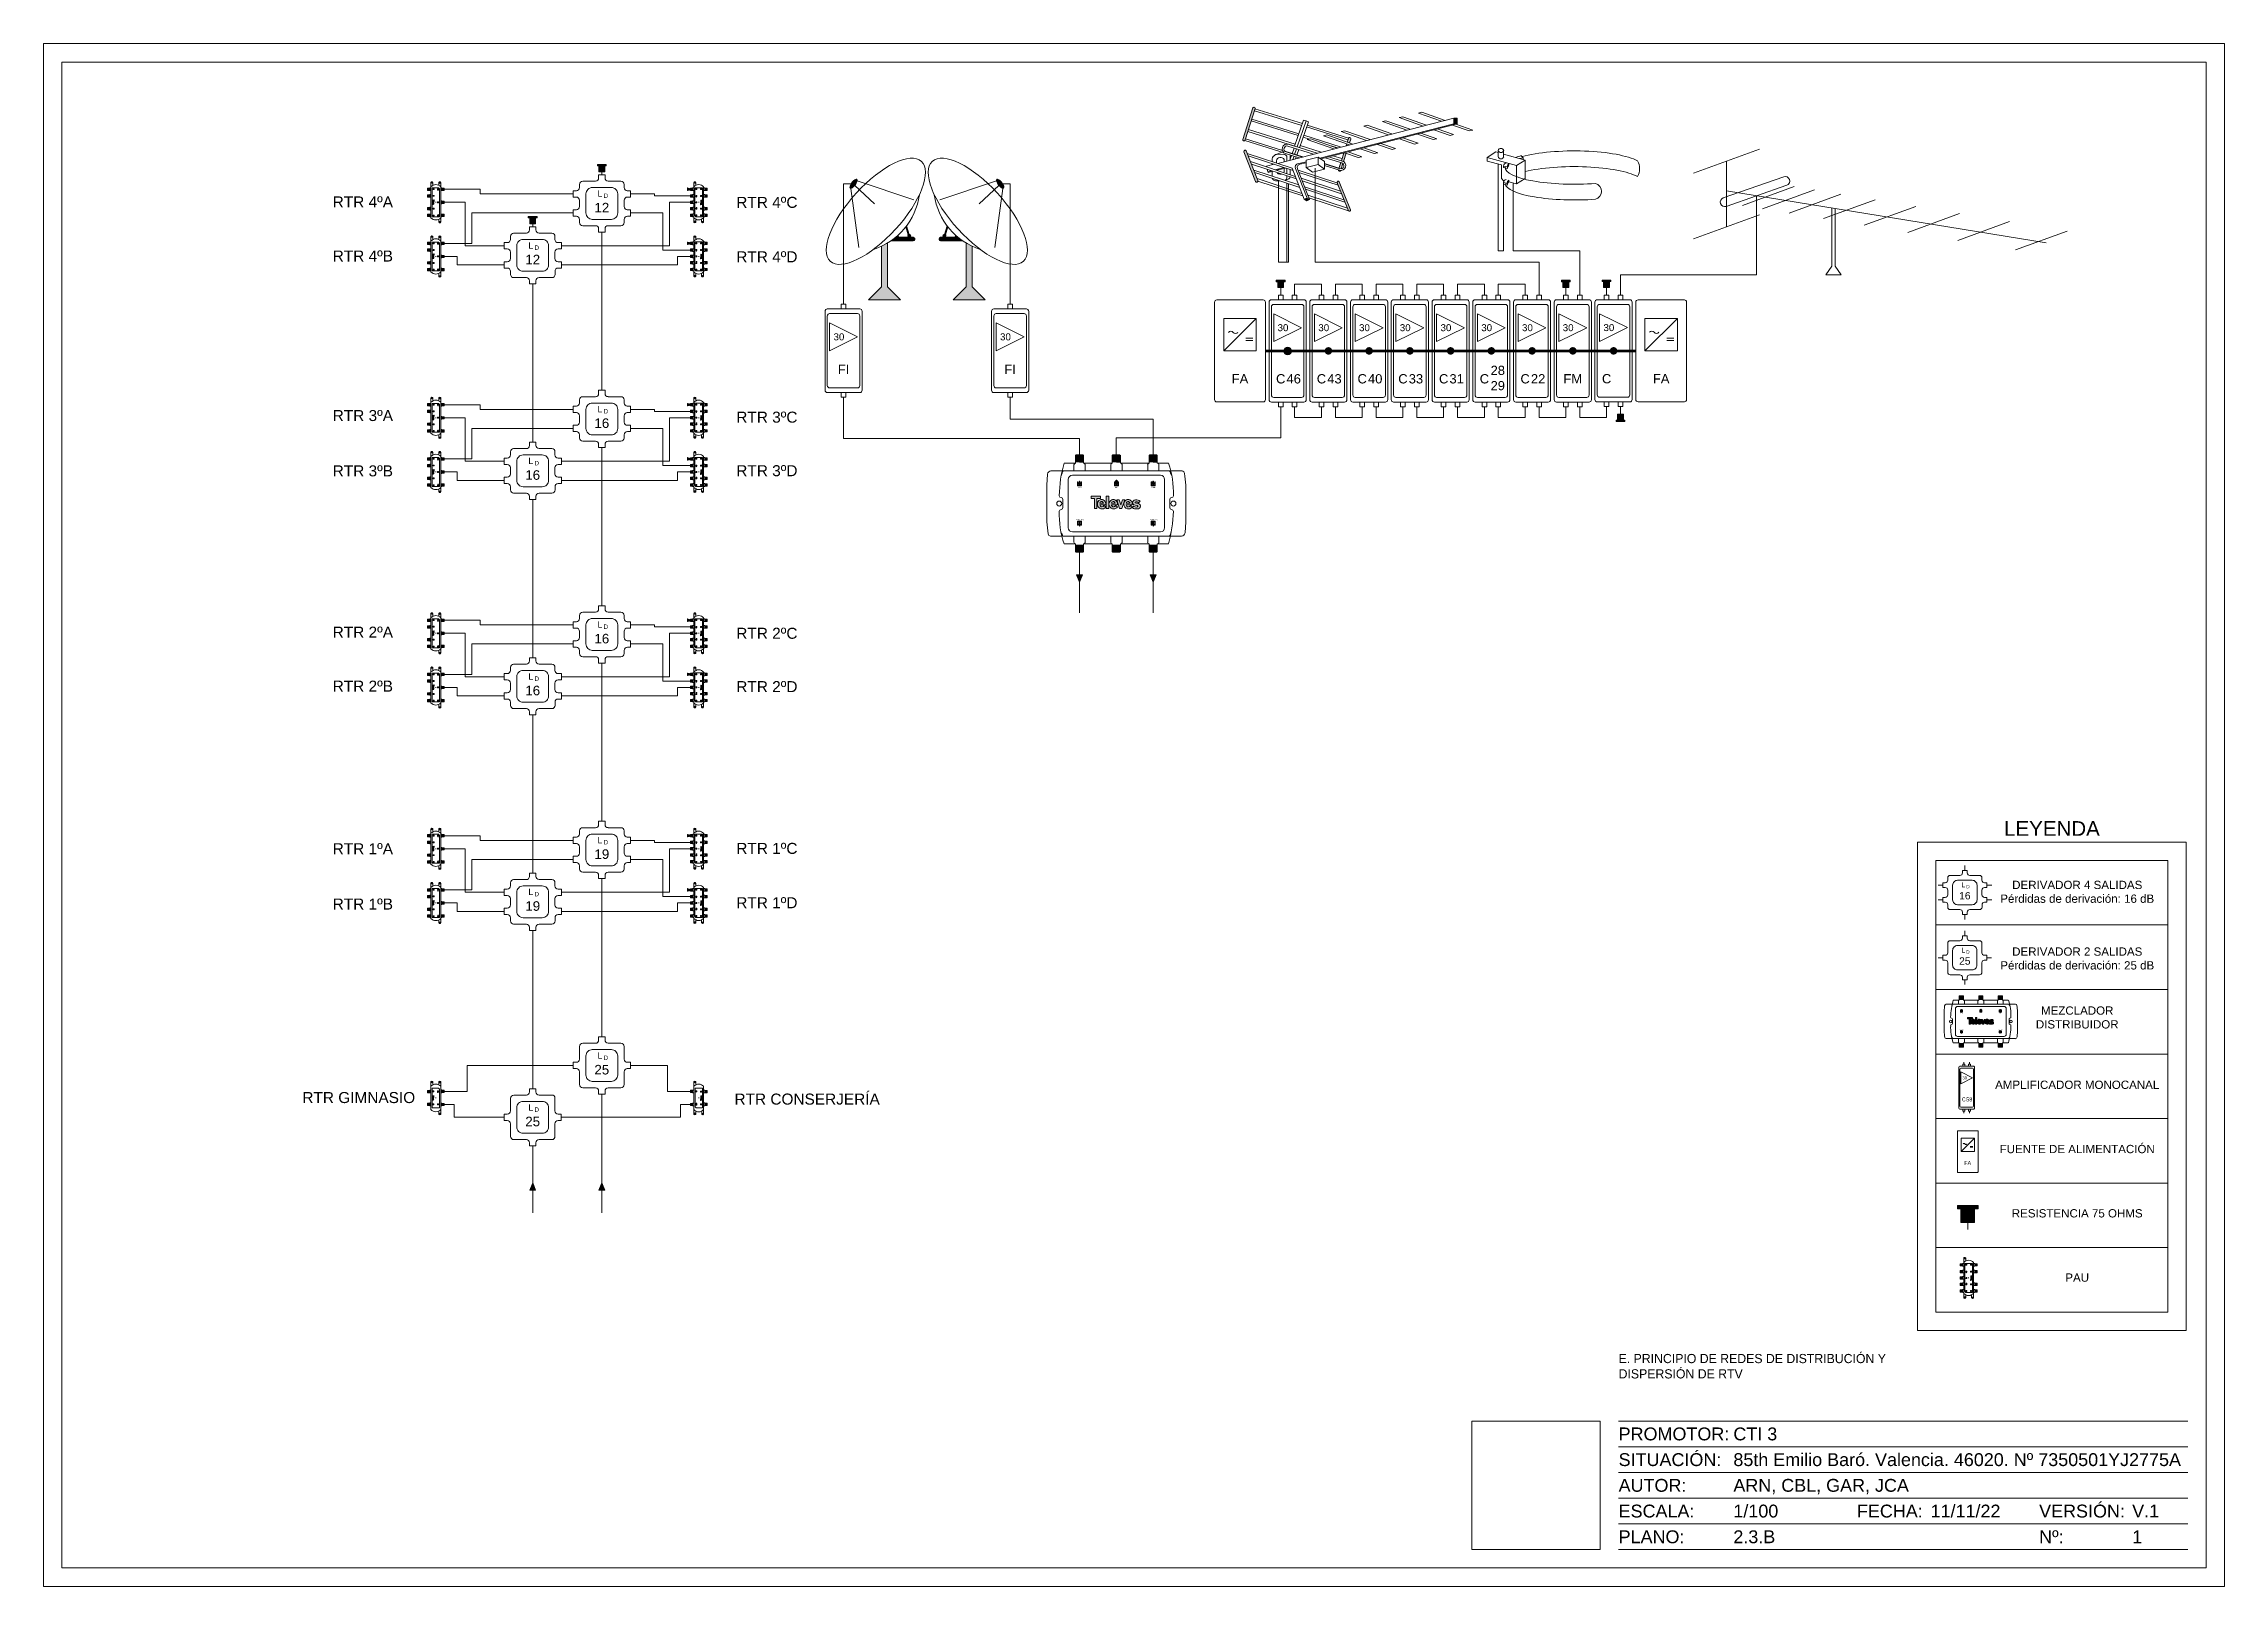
# Model space of a CAD drawing. Header units: metres. Extents: x -2 to 3328848, y -2 to 2725060.
# Drawn here: x 1663574 to 1664168, y 1361932 to 1362352 of the extents above; entities that cross this region are included whole.
import ezdxf
from ezdxf.enums import TextEntityAlignment as Align

# ---------------------------------------------------------------- set-up
doc = ezdxf.new("R2018")
doc.units = ezdxf.units.M
doc.layers.get('0').update_dxf_attribs({"color": 253, "lineweight": 0})
doc.layers.add('CAJETIN', color=7, linetype='Continuous', lineweight=0, true_color=0x000000)
for name, color, linetype, lineweight in [('ICT_EXTERNA', 3, 'Continuous', 0), ('ICT_INTERNA', 170, 'Continuous', 0), ('ICT_INTERNA2', 130, 'Continuous', 0), ('ICT_TEXTS', 210, 'Continuous', 0), ('ICT_TOMAS', 1, 'Continuous', 0)]:
    doc.layers.add(name, color=color, linetype=linetype, lineweight=lineweight)
doc.styles.add('COTA', font='arial.ttf', dxfattribs={"height": 1})
doc.styles.get("Standard").update_dxf_attribs({"font": 'arial.ttf'})
picture_1 = doc.add_image_def('image1.png', size_in_pixel=(477, 477))

msp = doc.modelspace()

# ---------------------------------------------------------------- texts
at = {"layer": 'CAJETIN', "ltscale": 0.015, "attachment_point": 1, "style": 'COTA'}
for s, width, insert, char_height in [('\\pxqc;LEYENDA', 73.16994, (1664084.607, 1362140.212), 4), ('\\pxqc;DERIVADOR 4 SALIDAS\\PPérdidas de derivación: 16 dB', 51.2738, (1664102.45, 1362123.979), 2.25), ('\\pxqc;DERIVADOR 2 SALIDAS\\PPérdidas de derivación: 25 dB', 51.2738, (1664102.45, 1362105.826), 2.25), ('\\pxqc;MEZCLADOR \\PDISTRIBUIDOR', 51.2738, (1664102.44, 1362089.765), 2.25), ('\\pxqc;AMPLIFICADOR MONOCANAL', 51.2738, (1664102.436, 1362069.568), 2.25), ('\\pxqc;FUENTE DE ALIMENTACIÓN', 51.2738, (1664102.436, 1362052.068), 2.25), ('\\pxqc;RESISTENCIA 75 OHMS', 51.2738, (1664102.436, 1362034.568), 2.25), ('\\pxqc;PAU', 51.2738, (1664102.436, 1362017.068), 2.25)]:
    msp.add_mtext_dynamic_manual_height_columns(s, width=width, gutter_width=4, heights=[7.577], dxfattribs=dict(at, insert=insert, char_height=char_height))
at = {"layer": 'ICT_TEXTS', "ltscale": 0.015, "attachment_point": 1, "style": 'COTA'}
for s, width, heights, insert, char_height in [('\\pxqc;RTR 4ºA', 38.12347, [3.395], (1663642.056, 1362310.288), 3), ('\\pxqc;RTR 4ºC', 38.12347, [3.395], (1663752.107, 1362310.167), 3), ('\\pxqc;RTR 4ºB', 38.12347, [3.395], (1663642.056, 1362295.563), 3), ('\\pxqc;RTR 4ºD', 38.12347, [3.395], (1663752.107, 1362295.348), 3), ('\\pxqc;28\\P29', 36.62615, [9.133], (1663951.945, 1362264.186), 2.5), ('\\pxqc;RTR 3ºA', 38.12347, [3.395], (1663642.056, 1362252.134), 3), ('\\pxqc;RTR 3ºC', 38.12347, [3.395], (1663752.107, 1362251.695), 3), ('\\pxqc;RTR 3ºB', 38.12347, [3.395], (1663642.056, 1362237.072), 3), ('\\pxqc;RTR 3ºD', 38.12347, [3.395], (1663752.107, 1362237.119), 3), ('\\pxqc;RTR 2ºA', 38.12347, [3.395], (1663642.056, 1362193.161), 3), ('\\pxqc;RTR 2ºC', 38.12347, [3.395], (1663752.107, 1362192.856), 3), ('\\pxqc;RTR 2ºB', 38.12347, [3.395], (1663642.056, 1362178.464), 3), ('\\pxqc;RTR 2ºD', 38.12347, [3.395], (1663752.107, 1362178.331), 3), ('\\pxqc;RTR 1ºA', 38.12347, [3.395], (1663642.056, 1362134.199), 3), ('\\pxqc;RTR 1ºC', 38.12347, [3.395], (1663752.107, 1362134.291), 3), ('\\pxqc;RTR 1ºD', 38.12347, [3.395], (1663752.107, 1362119.491), 3), ('\\pxqc;RTR 1ºB', 38.12347, [3.395], (1663642.056, 1362119.137), 3), ('\\pxqc;RTR GIMNASIO', 51.05315, [3.395], (1663634.48, 1362066.461), 3), ('\\pxqc;RTR CONSERJERÍA', 51.05315, [3.395], (1663756.603, 1362066.042), 3)]:
    msp.add_mtext_dynamic_manual_height_columns(s, width=width, gutter_width=4, heights=heights, dxfattribs=dict(at, insert=insert, char_height=char_height))

# ---------------------------------------------------------------- blocks, each defined once
blk = doc.blocks.new('*U96')
for p, q in [((-10, 45), (-165, 45)), ((-10, 38), (-165, 38)), ((-10, 31), (-165, 31)), ((-10, 24), (-165, 24)), ((-10, 17), (-165, 17)), ((-10, 10), (-165, 10))]:
    blk.add_line(p, q)
for points in [[(-594, 0), (0, 0), (0, 420), (-594, 420)], [(-589, 5), (-5, 5), (-5, 415), (-589, 415)], [(-170, 45), (-205, 45), (-205, 10), (-170, 10)]]:
    blk.add_lwpolyline(points, close=True)
for s, p in [('PROMOTOR:', (-165, 41.5)), ('SITUACIÓN:', (-165, 34.5)), ('AUTOR:', (-165, 27.5)), ('ESCALA:', (-165, 20.5)), ('FECHA:', (-100.09, 20.5)), ('VERSIÓN:', (-50.46, 20.5)), ('PLANO:', (-165, 13.5)), ('Nº:', (-50.46, 13.5))]:
    blk.add_text(s, height=3.5).set_placement(p, align=Align.MIDDLE_LEFT)
at = {"lineweight": 30, "flags": 104}
blk.add_attdef('NOMBRE_PROYECTO', text='', height=5, dxfattribs=at).set_placement((-165, 63.27), align=Align.TOP_LEFT)
for tag, p in [('PROMOTOR', (-133.74, 41.5)), ('SITUACION', (-133.74, 34.5)), ('AUTOR', (-133.74, 27.5)), ('1/X', (-133.74, 20.5)), ('XX/XX/XXXX', (-80.02, 20.5)), ('V.X', (-25.12, 20.5)), ('NOMBRE_PLANO', (-133.74, 13.5)), ('X', (-25.12, 13.48))]:
    blk.add_attdef(tag, text='', height=3.5).set_placement(p, align=Align.MIDDLE_LEFT)
blk = doc.blocks.new('Derivador 2S')
for p, q in [((0, -0.1), (0, 0)), ((-0.35, -0.45), (-0.349, -0.251)), ((-0.1, -0.201), (-0.299, -0.201)), ((-0.05, -0.1), (0.05, -0.1)), ((-0.05, -0.151), (-0.05, -0.1)), ((0.05, -0.1), (0.05, -0.15)), ((0.1, -0.2), (0.3, -0.2)), ((0.35, -0.25), (0.35, -0.45)), ((-0.45, -0.55), (-0.55, -0.55)), ((-0.45, -0.5), (-0.4, -0.5)), ((-0.45, -0.6), (-0.45, -0.5)), ((-0.4, -0.6), (-0.45, -0.6)), ((-0.35, -0.85), (-0.35, -0.65)), ((0.35, -0.65), (0.35, -0.85)), ((0.4, -0.5), (0.45, -0.5)), ((0.45, -0.6), (0.4, -0.6)), ((0.45, -0.5), (0.45, -0.6)), ((0.45, -0.55), (0.55, -0.55)), ((-0.1, -0.9), (-0.3, -0.9)), ((-0.05, -1), (-0.05, -0.95)), ((0.05, -1), (-0.05, -1)), ((0, -1), (0, -1.1)), ((0.05, -0.95), (0.05, -1)), ((0.3, -0.9), (0.1, -0.9))]:
    blk.add_line(p, q)
blk.add_lwpolyline([(-0.15, -0.3), (0.15, -0.3, -0.414214), (0.25, -0.4), (0.25, -0.7, -0.414214), (0.15, -0.8), (-0.15, -0.8, -0.414214), (-0.25, -0.7), (-0.25, -0.4, -0.414214)], format="xyb", close=True)
for centre, start, end in [((-0.299, -0.251), 90, 179.918), ((-0.1, -0.151), 270, 0), ((0.1, -0.15), 180, 270), ((0.3, -0.25), 0, 90), ((-0.4, -0.45), 270, 359.918), ((-0.4, -0.65), 360, 90), ((0.4, -0.45), 180, 270), ((0.4, -0.65), 90, 180), ((-0.3, -0.85), 180, 270), ((-0.1, -0.95), 0, 90), ((0.1, -0.95), 90, 180), ((0.3, -0.85), 270, 0)]:
    blk.add_arc(centre, 0.05, start, end)
for s, height, p in [('L', 0.1, (-0.068, -0.445)), ('D', 0.07, (0.028, -0.464))]:
    blk.add_text(s, height=height).set_placement(p)
blk.add_attdef('dB', text='', height=0.15).set_placement((0, -0.736), align=Align.BOTTOM_CENTER)
blk = doc.blocks.new('Derivador 4S')
for p, q in [((0, -0.1), (0, 0)), ((-0.35, -0.251), (-0.35, -0.3)), ((-0.1, -0.201), (-0.3, -0.201)), ((-0.05, -0.151), (-0.05, -0.1)), ((-0.05, -0.1), (0.05, -0.1)), ((0.05, -0.1), (0.05, -0.15)), ((0.101, -0.201), (0.3, -0.201)), ((0.35, -0.251), (0.35, -0.3)), ((-0.45, -0.4), (-0.55, -0.4)), ((-0.4, -0.35), (-0.45, -0.35)), ((-0.45, -0.35), (-0.45, -0.45)), ((-0.45, -0.45), (-0.4, -0.45)), ((-0.4, -0.65), (-0.45, -0.65)), ((-0.45, -0.65), (-0.45, -0.75)), ((-0.35, -0.5), (-0.35, -0.6)), ((0.35, -0.5), (0.35, -0.6)), ((0.4, -0.35), (0.45, -0.35)), ((0.45, -0.45), (0.4, -0.45)), ((0.4, -0.65), (0.45, -0.65)), ((0.45, -0.35), (0.45, -0.45)), ((0.45, -0.4), (0.55, -0.4)), ((0.45, -0.65), (0.451, -0.75)), ((-0.45, -0.7), (-0.55, -0.7)), ((-0.45, -0.75), (-0.4, -0.75)), ((-0.35, -0.8), (-0.35, -0.85)), ((-0.1, -0.9), (-0.3, -0.9)), ((-0.05, -1), (-0.05, -0.95)), ((0.05, -1), (-0.05, -1)), ((0, -1), (0, -1.1)), ((0.05, -0.95), (0.05, -1)), ((0.1, -0.9), (0.301, -0.9)), ((0.351, -0.8), (0.351, -0.85)), ((0.451, -0.75), (0.401, -0.75)), ((0.451, -0.7), (0.55, -0.7))]:
    blk.add_line(p, q)
blk.add_lwpolyline([(-0.15, -0.3), (0.15, -0.3, -0.414214), (0.25, -0.4), (0.25, -0.7, -0.414214), (0.15, -0.8), (-0.15, -0.8, -0.414214), (-0.25, -0.7), (-0.25, -0.4, -0.414214)], format="xyb", close=True)
for centre, start, end in [((-0.4, -0.3), 270, 360), ((-0.3, -0.251), 90, 180), ((-0.1, -0.151), 270, 0), ((0.1, -0.15), 180, 270), ((0.3, -0.251), 0.0417, 90.0417), ((0.4, -0.3), 180.0417, 270.0417), ((-0.4, -0.5), 0, 90), ((-0.4, -0.6), 270, 360), ((0.4, -0.5), 90.0417, 180.0417), ((0.4, -0.6), 180.0417, 270.0417), ((-0.4, -0.8), 0, 90), ((-0.3, -0.85), 180, 270), ((-0.1, -0.95), 0, 90), ((0.1, -0.95), 90, 180), ((0.301, -0.85), 270.0417, 0.0417), ((0.401, -0.8), 90.0417, 180.0417)]:
    blk.add_arc(centre, 0.05, start, end)
for s, height, p in [('L', 0.1, (-0.068, -0.445)), ('D', 0.07, (0.028, -0.464))]:
    blk.add_text(s, height=height).set_placement(p)
blk.add_attdef('dB', text='', height=0.15).set_placement((0, -0.736), align=Align.BOTTOM_CENTER)
blk = doc.blocks.new('Carga 75')
blk.add_hatch(color=256).paths.add_polyline_path([(0.05, 0.15), (0.075, 0.15), (0.075, 0.175), (-0.075, 0.175), (-0.075, 0.15), (-0.05, 0.15), (-0.05, 0.05), (0.05, 0.05)])
for p, q in [((0.075, 0.175), (-0.075, 0.175)), ((-0.075, 0.175), (-0.075, 0.15)), ((0.075, 0.15), (0.075, 0.175)), ((-0.075, 0.15), (-0.05, 0.15)), ((-0.05, 0.15), (-0.05, 0.05)), ((-0.05, 0.05), (0.05, 0.05)), ((0, 0.05), (0, 0)), ((0.05, 0.15), (0.075, 0.15)), ((0.05, 0.05), (0.05, 0.15))]:
    blk.add_line(p, q)
blk = doc.blocks.new('Televes_log')
at = {"true_color": 0x000000}
h = blk.add_hatch(color=18, dxfattribs=at)
h.dxf.hatch_style = 1
h.paths.add_polyline_path([(5.3, 10.9), (-2.9, 10.9), (-2.9, 8.7), (0, 8.7), (0, 0), (2.2, 0), (2.2, 8.8), (5.3, 8.8)])
h.paths.add_polyline_path([(8.5, 7.2), (7.7, 7.7), (7, 7.9), (6.3, 8), (5.6, 7.9), (4.9, 7.7), (4, 7), (3.3, 6.1), (2.8, 5.3), (2.6, 4.5), (2.6, 3.5), (2.8, 2.4), (3.5, 1.3), (4.4, 0.4), (5.7, -0.2), (6.7, -0.3), (7.8, -0.2), (8.8, 0.3), (9.3, 0.7), (10, 1.6), (8.3, 2.6), (7.7, 2), (7.2, 1.8), (6.3, 1.7), (5.9, 1.7), (5.2, 2.1), (4.9, 2.6), (4.7, 3.4), (9.9, 3.3), (10, 3.8), (10, 4.6), (9.8, 5.4), (9.2, 6.4)])
h.paths.add_polyline_path([(6.7, 6.1), (7.1, 5.8), (7.7, 5.4), (7.8, 4.8), (7.7, 4.8), (4.8, 4.8), (4.8, 5.2), (5, 5.5), (5.5, 5.9), (6, 6.1)], flags=16)
h.paths.add_polyline_path([(12.5, 10.8), (10.3, 10.8), (10.3, 0.1), (12.5, 0.1)])
h.paths.add_polyline_path([(18.6, 7.2), (17.9, 7.7), (17.1, 7.9), (16.4, 8), (15.8, 7.9), (15.1, 7.7), (14.2, 7), (13.4, 6.1), (12.9, 5.3), (12.7, 4.5), (12.7, 3.5), (13, 2.4), (13.6, 1.3), (14.6, 0.4), (15.9, -0.2), (16.9, -0.3), (17.9, -0.2), (18.9, 0.3), (19.5, 0.7), (20.2, 1.6), (18.4, 2.6), (17.8, 2), (17.3, 1.8), (16.5, 1.7), (16, 1.7), (15.4, 2.1), (15, 2.6), (14.8, 3.4), (20, 3.3), (20.2, 3.8), (20.1, 4.6), (20, 5.4), (19.3, 6.4)])
h.paths.add_polyline_path([(16.8, 6.1), (17.2, 5.8), (17.8, 5.4), (18, 4.8), (17.8, 4.8), (14.9, 4.8), (14.9, 5.2), (15.1, 5.5), (15.7, 5.9), (16.2, 6.1)], flags=16)
h.paths.add_polyline_path([(21.6, 7.8), (19.4, 7.8), (21.9, 0), (23.8, 0), (26.5, 7.7), (24.4, 7.8), (22.9, 3.3)])
h.paths.add_polyline_path([(31.5, 7.2), (30.8, 7.7), (30, 7.9), (29.3, 8), (28.6, 7.9), (28, 7.7), (27, 7), (26.3, 6.1), (25.8, 5.3), (25.6, 4.5), (25.6, 3.5), (25.9, 2.4), (26.5, 1.3), (27.4, 0.4), (28.8, -0.2), (29.7, -0.3), (30.8, -0.2), (31.8, 0.3), (32.3, 0.7), (33.1, 1.6), (31.3, 2.6), (30.7, 2), (30.2, 1.8), (29.4, 1.7), (28.9, 1.7), (28.2, 2.1), (27.9, 2.6), (27.7, 3.4), (32.9, 3.3), (33, 3.8), (33, 4.6), (32.8, 5.4), (32.2, 6.4)])
h.paths.add_polyline_path([(30.1, 5.8), (30.7, 5.4), (30.8, 4.8), (30.7, 4.8), (27.8, 4.8), (27.8, 5.2), (28, 5.5), (28.5, 5.9), (29.1, 6.1), (29.7, 6.1)], flags=16)
h.paths.add_polyline_path([(39.8, 6.5), (39, 7.1), (38.1, 7.5), (36.8, 7.7), (35.8, 7.7), (34.7, 7.3), (33.7, 6.5), (33.3, 5.8), (33.4, 4.7), (33.6, 4), (34.3, 3.3), (35.4, 3), (37.1, 2.7), (37.6, 2.5), (37.9, 2.2), (37.7, 1.7), (37.1, 1.5), (36.3, 1.4), (35.5, 1.5), (34.4, 2.3), (33, 1.1), (34, 0.2), (34.8, -0.1), (35.9, -0.3), (37.3, -0.3), (38.3, -0.1), (39.3, 0.4), (39.9, 1.1), (40.2, 2.4), (39.9, 3.4), (39.3, 4), (38.4, 4.5), (37.7, 4.7), (36.5, 4.8), (35.5, 5.1), (35.5, 5.3), (35.6, 5.7), (36.1, 6), (36.8, 6), (37.3, 5.9), (37.9, 5.7), (38.1, 5.5), (38.3, 5.2), (38.5, 5.2)])
at = {"linetype": 'Continuous'}
for points in [[(-2.9, 10.9), (5.3, 10.9), (5.3, 8.8), (2.2, 8.8), (2.2, 0), (0, 0), (0, 8.7), (-2.9, 8.7), (-2.9, 10.9)], [(8.3, 2.6), (7.7, 2), (7.2, 1.8), (6.3, 1.7), (5.9, 1.7), (5.2, 2.1), (4.9, 2.6), (4.7, 3.4), (9.9, 3.3), (10, 3.8), (10, 4.6), (9.8, 5.4), (9.2, 6.4), (8.5, 7.2), (7.7, 7.7), (7, 7.9), (6.3, 8), (5.6, 7.9), (4.9, 7.7), (4, 7), (3.3, 6.1), (2.8, 5.3), (2.6, 4.5), (2.6, 3.5), (2.8, 2.4), (3.5, 1.3), (4.4, 0.4), (5.7, -0.2), (6.7, -0.3), (7.8, -0.2), (8.8, 0.3), (9.3, 0.7), (10, 1.6), (8.3, 2.6)], [(4.7, 4.8), (7.7, 4.8), (7.8, 4.8), (7.7, 5.4), (7.1, 5.8), (6.7, 6.1), (6, 6.1), (5.5, 5.9), (5, 5.5), (4.8, 5.2), (4.8, 4.8)], [(10.3, 10.8), (12.5, 10.8), (12.5, 0.1), (10.3, 0.1), (10.3, 10.8)], [(18.4, 2.6), (17.8, 2), (17.3, 1.8), (16.5, 1.7), (16, 1.7), (15.4, 2.1), (15, 2.6), (14.8, 3.4), (20, 3.3), (20.2, 3.8), (20.1, 4.6), (20, 5.4), (19.3, 6.4), (18.6, 7.2), (17.9, 7.7), (17.1, 7.9), (16.4, 8), (15.8, 7.9), (15.1, 7.7), (14.2, 7), (13.4, 6.1), (12.9, 5.3), (12.7, 4.5), (12.7, 3.5), (13, 2.4), (13.6, 1.3), (14.6, 0.4), (15.9, -0.2), (16.9, -0.3), (17.9, -0.2), (18.9, 0.3), (19.5, 0.7), (20.2, 1.6), (18.4, 2.6)], [(14.9, 4.8), (17.8, 4.8), (18, 4.8), (17.8, 5.4), (17.2, 5.8), (16.8, 6.1), (16.2, 6.1), (15.7, 5.9), (15.1, 5.5), (14.9, 5.2), (14.9, 4.8)], [(19.4, 7.8), (21.6, 7.8), (22.9, 3.3), (24.4, 7.8), (26.5, 7.7), (23.8, 0), (21.9, 0), (19.4, 7.8)], [(31.3, 2.6), (30.7, 2), (30.2, 1.8), (29.4, 1.7), (28.9, 1.7), (28.2, 2.1), (27.9, 2.6), (27.7, 3.4), (32.9, 3.3), (33, 3.8), (33, 4.6), (32.8, 5.4), (32.2, 6.4), (31.5, 7.2), (30.8, 7.7), (30, 7.9), (29.3, 8), (28.6, 7.9), (28, 7.7), (27, 7), (26.3, 6.1), (25.8, 5.3), (25.6, 4.5), (25.6, 3.5), (25.9, 2.4), (26.5, 1.3), (27.4, 0.4), (28.8, -0.2), (29.7, -0.3), (30.8, -0.2), (31.8, 0.3), (32.3, 0.7), (33.1, 1.6), (31.3, 2.6)], [(27.7, 4.8), (30.7, 4.8), (30.8, 4.8), (30.7, 5.4), (30.1, 5.8), (29.7, 6.1), (29.1, 6.1), (28.5, 5.9), (28, 5.5), (27.8, 5.2), (27.8, 4.8)], [(38.5, 5.2), (39.8, 6.5), (39, 7.1), (38.1, 7.5), (36.8, 7.7), (35.8, 7.7), (34.7, 7.3), (33.7, 6.5), (33.3, 5.8), (33.4, 4.7), (33.6, 4), (34.3, 3.3), (35.4, 3), (37.1, 2.7), (37.6, 2.5), (37.9, 2.2), (37.7, 1.7), (37.1, 1.5), (36.3, 1.4), (35.5, 1.5), (34.4, 2.3), (33, 1.1), (34, 0.2), (34.8, -0.1), (35.9, -0.3), (37.3, -0.3), (38.3, -0.1), (39.3, 0.4), (39.9, 1.1), (40.2, 2.4), (39.9, 3.4), (39.3, 4), (38.4, 4.5), (37.7, 4.7), (36.5, 4.8), (35.5, 5.1), (35.5, 5.3), (35.6, 5.7), (36.1, 6), (36.8, 6), (37.3, 5.9), (37.9, 5.7), (38.1, 5.5), (38.3, 5.2), (38.5, 5.2)]]:
    blk.add_lwpolyline(points, dxfattribs=at)
blk = doc.blocks.new('5161')
at = {"linetype": 'Continuous'}
h = blk.add_hatch(color=256, dxfattribs=at)
h.dxf.hatch_style = 1
h.paths.add_polyline_path([(1.4, 33.4), (1.4, 36.5), (0.9, 36.5), (0.9, 33.8), (-1.3, 33.8), (-1.3, 36.5), (-1.8, 36.5), (-1.8, 33.4)])
h.paths.add_polyline_path([(0.1, 34.7), (0.7, 34.7), (0.7, 35.2), (-1.1, 35.2), (-1.1, 34.7), (-0.5, 34.7), (-0.5, 34.3), (0.1, 34.3)], flags=17)
h.paths.add_polyline_path([(0.1, 36.3), (0.7, 36.3), (-0.2, 37.9), (-1.1, 36.3), (-0.5, 36.3), (-0.5, 35.9), (-1.1, 35.9), (-1.1, 35.4), (0.7, 35.4), (0.7, 35.9), (0.1, 35.9)])
h = blk.add_hatch(color=256, dxfattribs=at)
h.dxf.hatch_style = 1
h.paths.add_polyline_path([(-1.8, 21.4), (-1.8, 18.2), (-1.4, 18.2), (-1.4, 20.9), (0.9, 20.9), (0.9, 18.2), (1.3, 18.2), (1.3, 21.4)])
h.paths.add_polyline_path([(0.1, 20.5), (-0.5, 20.5), (-0.5, 20.1), (-1.1, 20.1), (-1.1, 19.6), (0.7, 19.6), (0.7, 20.1), (0.1, 20.1)], flags=17)
h.paths.add_polyline_path([(0.1, 18.4), (0.1, 18.9), (0.7, 18.9), (0.7, 19.3), (-1.1, 19.3), (-1.1, 18.9), (-0.5, 18.9), (-0.5, 18.4), (-1.1, 18.4), (-0.2, 16.9), (0.7, 18.4)])
h = blk.add_hatch(color=256)
h.dxf.hatch_style = 1
h.paths.add_polyline_path([(21.9, 35.7), (21.9, 37), (21.4, 37), (21.4, 35.7), (20.7, 35.7), (21.6, 34.1), (22.5, 35.7)])
h.paths.add_polyline_path([(20, 33.4), (23.2, 33.4), (23.2, 36.5), (22.7, 36.5), (22.7, 33.8), (20.5, 33.8), (20.5, 36.5), (20, 36.5)])
h = blk.add_hatch(color=256, dxfattribs=at)
h.dxf.hatch_style = 1
h.paths.add_polyline_path([(20, 21.4), (20, 18.2), (20.5, 18.2), (20.5, 20.9), (22.7, 20.9), (22.7, 18.2), (23.2, 18.2), (23.2, 21.4)])
h.paths.add_polyline_path([(21.9, 20.5), (21.4, 20.5), (21.4, 20.1), (20.7, 20.1), (20.7, 19.6), (22.5, 19.6), (22.5, 20.1), (21.9, 20.1)], flags=17)
h.paths.add_polyline_path([(21.9, 18.4), (21.9, 18.9), (22.5, 18.9), (22.5, 19.3), (20.7, 19.3), (20.7, 18.9), (21.4, 18.9), (21.4, 18.4), (20.7, 18.4), (21.6, 16.9), (22.5, 18.4)])
h = blk.add_hatch(color=256)
h.dxf.hatch_style = 1
h.paths.add_polyline_path([(43.1, 35.7), (43.1, 37), (42.6, 37), (42.6, 35.7), (41.9, 35.7), (42.8, 34.1), (43.7, 35.7)])
h.paths.add_polyline_path([(41.2, 33.4), (44.4, 33.4), (44.4, 36.5), (43.9, 36.5), (43.9, 33.8), (41.7, 33.8), (41.7, 36.5), (41.2, 36.5)])
h = blk.add_hatch(color=256)
h.dxf.hatch_style = 1
h.paths.add_polyline_path([(60.1, 35.4), (60.6, 34.7), (61.1, 35.4)])
h = blk.add_hatch(color=256)
h.dxf.hatch_style = 1
h.paths.add_polyline_path([(62.3, 33.4), (65.4, 33.4), (65.4, 36.5), (65, 36.5), (65, 33.8), (62.7, 33.8), (62.7, 36.5), (62.3, 36.5)])
h.paths.add_polyline_path([(63.6, 34.4), (64.1, 34.4), (64.1, 35.7), (64.8, 35.7), (63.8, 37.3), (62.9, 35.7), (63.6, 35.7)])
h = blk.add_hatch(color=256, dxfattribs=at)
h.dxf.hatch_style = 1
h.paths.add_polyline_path([(62.3, 21.4), (62.3, 18.2), (62.7, 18.2), (62.7, 20.9), (65, 20.9), (65, 18.2), (65.4, 18.2), (65.4, 21.4)])
h.paths.add_polyline_path([(64.1, 20.5), (63.6, 20.5), (63.6, 20.1), (63, 20.1), (63, 19.6), (64.8, 19.6), (64.8, 20.1), (64.1, 20.1)], flags=17)
h.paths.add_polyline_path([(64.1, 18.4), (64.1, 18.9), (64.8, 18.9), (64.8, 19.3), (63, 19.3), (63, 18.9), (63.6, 18.9), (63.6, 18.4), (63, 18.4), (63.9, 16.9), (64.8, 18.4)])
h = blk.add_hatch(color=256, dxfattribs=at)
h.dxf.hatch_style = 1
h.paths.add_polyline_path([(87.7, 33.4), (87.7, 36.5), (87.3, 36.5), (87.3, 33.8), (85, 33.8), (85, 36.5), (84.6, 36.5), (84.6, 33.4)])
h.paths.add_polyline_path([(86.5, 34.7), (87.1, 34.7), (87.1, 35.2), (85.3, 35.2), (85.3, 34.7), (85.9, 34.7), (85.9, 34.3), (86.5, 34.3)], flags=17)
h.paths.add_polyline_path([(86.5, 36.3), (87.1, 36.3), (86.2, 37.9), (85.3, 36.3), (85.9, 36.3), (85.9, 35.9), (85.3, 35.9), (85.3, 35.4), (87.1, 35.4), (87.1, 35.9), (86.5, 35.9)])
h = blk.add_hatch(color=256, dxfattribs=at)
h.dxf.hatch_style = 1
h.paths.add_polyline_path([(84.6, 21.5), (84.6, 18.4), (85, 18.4), (85, 21.1), (87.3, 21.1), (87.3, 18.4), (87.7, 18.4), (87.7, 21.5)])
h.paths.add_polyline_path([(86.5, 20.7), (85.9, 20.7), (85.9, 20.2), (85.3, 20.2), (85.3, 19.8), (87.1, 19.8), (87.1, 20.2), (86.5, 20.2)], flags=17)
h.paths.add_polyline_path([(86.5, 18.6), (86.5, 19), (87.1, 19), (87.1, 19.5), (85.3, 19.5), (85.3, 19), (85.9, 19), (85.9, 18.6), (85.3, 18.6), (86.2, 17), (87.1, 18.6)])
for p, q in [((-23.2, 41.3), (-22.5, 42)), ((-22.3, 40.4), (-23.2, 41.3)), ((-23.2, 39.4), (-22.3, 40.4)), ((-22.4, 38.7), (-23.2, 39.4)), ((-22.5, 42), (-21.5, 41.1)), ((-21.5, 39.6), (-22.4, 38.7)), ((-21.5, 41.1), (-20.6, 42)), ((-20.6, 38.7), (-21.5, 39.6)), ((-19.8, 41.3), (-20.8, 40.3)), ((-20.8, 40.3), (-19.9, 39.4)), ((-20.6, 42), (-19.8, 41.3)), ((-19.9, 39.4), (-20.6, 38.7)), ((-7.9, 43.5), (93.7, 43.5)), ((93.7, 11.5), (-7.9, 11.5)), ((-4.6, 47), (-4.5, 47.2)), ((-4.6, 43.5), (-4.6, 47)), ((-4.6, 36.4), (-1.2, 39.7)), ((-4.6, 11.5), (-4.6, 8)), ((-4.6, 8), (-4.5, 7.8)), ((-4.5, 47.2), (-4.3, 47.4)), ((-4.5, 7.8), (-4.3, 7.6)), ((-4.3, 47.4), (-4, 47.5)), ((-4.3, 7.6), (-4, 7.5)), ((-4, 47.5), (4, 47.5)), ((-4, 7.5), (4, 7.5)), ((-3, 55), (-3.7, 54.4)), ((-3.7, 54.4), (-3.7, 47.5)), ((3.7, 53.7), (-3.7, 54.1)), ((3.7, 53.2), (-3.7, 53.6)), ((3.7, 52.7), (-3.7, 53.1)), ((3.7, 52.3), (-3.7, 52.7)), ((3.7, 51.8), (-3.7, 52.2)), ((3.7, 51.3), (-3.7, 51.7)), ((3.7, 50.9), (-3.7, 51.3)), ((3.7, 50.4), (-3.7, 50.7)), ((3.7, 49.8), (-3.7, 50.2)), ((3.7, 49.3), (-3.7, 49.6)), ((3.7, 48.6), (-3.7, 49)), ((3.7, 48.2), (-3.7, 48.5)), ((-3.7, 0.6), (-3.7, 7.5)), ((3.7, 6.8), (-3.7, 6.5)), ((3.7, 6.4), (-3.7, 6)), ((3.7, 5.7), (-3.7, 5.4)), ((3.7, 5.2), (-3.7, 4.8)), ((3.7, 4.6), (-3.7, 4.3)), ((3.7, 4.1), (-3.7, 3.7)), ((3.7, 3.7), (-3.7, 3.3)), ((3.7, 3.2), (-3.7, 2.8)), ((3.7, 2.7), (-3.7, 2.3)), ((3.7, 2.3), (-3.7, 1.9)), ((3.7, 1.8), (-3.7, 1.4)), ((3.7, 1.3), (-3.7, 0.9)), ((-3, 0), (-3.7, 0.6)), ((3.7, 54.1), (-3.6, 54.5)), ((3.7, 0.9), (-3.6, 0.5)), ((3.3, 54.8), (-3.3, 54.8)), ((3.3, 0.2), (-3.3, 0.2)), ((3, 55), (-3, 55)), ((3, 0), (-3, 0)), ((-1.8, 36.5), (-1.3, 36.5)), ((-1.8, 33.4), (-1.8, 36.5)), ((1.4, 33.4), (-1.8, 33.4)), ((1.3, 21.4), (-1.8, 21.4)), ((-1.8, 21.4), (-1.8, 18.2)), ((-1.8, 18.2), (-1.4, 18.2)), ((-1.4, 18.2), (-1.4, 20.9)), ((-1.4, 20.9), (0.9, 20.9)), ((-1.3, 36.5), (-1.3, 33.8)), ((-1.3, 33.8), (0.9, 33.8)), ((-1.1, 36.3), (-0.2, 37.9)), ((-0.5, 36.3), (-1.1, 36.3)), ((-1.1, 35.4), (-1.1, 35.9)), ((-1.1, 35.9), (-0.5, 35.9)), ((0.7, 35.4), (-1.1, 35.4)), ((0.7, 35.2), (-1.1, 35.2)), ((-1.1, 35.2), (-1.1, 34.7)), ((-1.1, 34.7), (-0.5, 34.7)), ((-1.1, 19.6), (-1.1, 20.1)), ((-1.1, 20.1), (-0.5, 20.1)), ((0.7, 19.6), (-1.1, 19.6)), ((0.7, 19.3), (-1.1, 19.3)), ((-1.1, 19.3), (-1.1, 18.9)), ((-1.1, 18.9), (-0.5, 18.9)), ((-1.1, 18.4), (-0.2, 16.9)), ((-0.5, 18.4), (-1.1, 18.4)), ((-0.5, 35.9), (-0.5, 36.3)), ((-0.5, 34.3), (-0.5, 34.7)), ((-0.5, 34.3), (0.1, 34.3)), ((-0.5, 20.5), (0.1, 20.5)), ((-0.5, 20.5), (-0.5, 20.1)), ((-0.5, 18.9), (-0.5, 18.4)), ((0.7, 36.3), (-0.2, 37.9)), ((0.7, 18.4), (-0.2, 16.9)), ((0.1, 36.3), (0.7, 36.3)), ((0.1, 35.9), (0.1, 36.3)), ((0.1, 35.9), (0.7, 35.9)), ((0.1, 34.7), (0.7, 34.7)), ((0.1, 34.3), (0.1, 34.7)), ((0.1, 20.5), (0.1, 20.1)), ((0.1, 20.1), (0.7, 20.1)), ((0.1, 18.9), (0.7, 18.9)), ((0.1, 18.9), (0.1, 18.4)), ((0.1, 18.4), (0.7, 18.4)), ((0.7, 35.9), (0.7, 35.4)), ((0.7, 34.7), (0.7, 35.2)), ((0.7, 20.1), (0.7, 19.6)), ((0.7, 18.9), (0.7, 19.3)), ((0.9, 33.8), (0.9, 36.5)), ((0.9, 36.5), (1.4, 36.5)), ((0.9, 20.9), (0.9, 18.2)), ((0.9, 18.2), (1.3, 18.2)), ((1.3, 18.2), (1.3, 21.4)), ((1.4, 36.5), (1.4, 33.4)), ((3.7, 54.3), (3, 55)), ((3.7, 0.7), (3, 0)), ((3.7, 47.5), (3.7, 54.3)), ((3.7, 7.5), (3.7, 0.7)), ((4, 47.5), (4.2, 47.3)), ((4, 7.5), (4.2, 7.7)), ((4.2, 47.3), (4.4, 47.2)), ((4.2, 7.7), (4.4, 7.8)), ((4.4, 47.2), (4.5, 47)), ((4.4, 7.8), (4.5, 8)), ((4.5, 47), (4.5, 46.9)), ((4.5, 46.9), (4.5, 43.5)), ((4.5, 8.1), (4.5, 11.5)), ((4.5, 8), (4.5, 8.1)), ((17.4, 47), (17.5, 47.2)), ((17.4, 43.5), (17.4, 47)), ((17.4, 11.5), (17.4, 8)), ((17.4, 8), (17.5, 7.8)), ((17.5, 47.2), (17.7, 47.4)), ((17.5, 7.8), (17.7, 7.6)), ((17.7, 47.4), (18, 47.5)), ((17.7, 7.6), (18, 7.5)), ((18, 47.5), (26, 47.5)), ((18, 7.5), (26, 7.5)), ((19, 55), (18.3, 54.4)), ((18.3, 54.4), (18.3, 47.5)), ((25.7, 53.7), (18.3, 54.1)), ((25.7, 53.2), (18.3, 53.6)), ((25.7, 52.7), (18.3, 53.1)), ((25.7, 52.3), (18.3, 52.7)), ((25.7, 51.8), (18.3, 52.2)), ((25.7, 51.3), (18.3, 51.7)), ((25.7, 50.9), (18.3, 51.3)), ((25.7, 50.4), (18.3, 50.7)), ((25.7, 49.8), (18.3, 50.2)), ((25.7, 49.3), (18.3, 49.6)), ((25.7, 48.6), (18.3, 49)), ((25.7, 48.2), (18.3, 48.5)), ((18.3, 0.6), (18.3, 7.5)), ((25.7, 6.8), (18.3, 6.5)), ((25.7, 6.4), (18.3, 6)), ((25.7, 5.7), (18.3, 5.4)), ((25.7, 5.2), (18.3, 4.8)), ((25.7, 4.6), (18.3, 4.3)), ((25.7, 4.1), (18.3, 3.7)), ((25.7, 3.7), (18.3, 3.3)), ((25.7, 3.2), (18.3, 2.8)), ((25.7, 2.7), (18.3, 2.3)), ((25.7, 2.3), (18.3, 1.9)), ((25.7, 1.8), (18.3, 1.4)), ((25.7, 1.3), (18.3, 0.9)), ((19, 0), (18.3, 0.6)), ((25.7, 54.1), (18.4, 54.5)), ((25.7, 0.9), (18.4, 0.5)), ((25.3, 54.8), (18.7, 54.8)), ((25.3, 0.2), (18.7, 0.2)), ((25, 55), (19, 55)), ((25, 0), (19, 0)), ((20, 33.4), (20, 36.5)), ((20, 36.5), (20.5, 36.5)), ((23.2, 33.4), (20, 33.4)), ((23.2, 21.4), (20, 21.4)), ((20, 21.4), (20, 18.2)), ((20, 18.2), (20.5, 18.2)), ((20.5, 36.5), (20.5, 33.8)), ((20.5, 33.8), (22.7, 33.8)), ((20.5, 18.2), (20.5, 20.9)), ((20.5, 20.9), (22.7, 20.9)), ((20.7, 35.7), (21.6, 34.1)), ((21.4, 35.7), (20.7, 35.7)), ((20.7, 19.6), (20.7, 20.1)), ((20.7, 20.1), (21.4, 20.1)), ((22.5, 19.6), (20.7, 19.6)), ((22.5, 19.3), (20.7, 19.3)), ((20.7, 19.3), (20.7, 18.9)), ((20.7, 18.9), (21.4, 18.9)), ((20.7, 18.4), (21.6, 16.9)), ((21.4, 18.4), (20.7, 18.4)), ((21.9, 37), (21.4, 37)), ((21.4, 37), (21.4, 35.7)), ((21.4, 20.5), (21.9, 20.5)), ((21.4, 20.5), (21.4, 20.1)), ((21.4, 18.9), (21.4, 18.4)), ((22.5, 35.7), (21.6, 34.1)), ((22.5, 18.4), (21.6, 16.9)), ((21.9, 37), (21.9, 35.7)), ((21.9, 35.7), (22.5, 35.7)), ((21.9, 20.5), (21.9, 20.1)), ((21.9, 20.1), (22.5, 20.1)), ((21.9, 18.9), (22.5, 18.9)), ((21.9, 18.9), (21.9, 18.4)), ((21.9, 18.4), (22.5, 18.4)), ((22.5, 20.1), (22.5, 19.6)), ((22.5, 18.9), (22.5, 19.3)), ((22.7, 33.8), (22.7, 36.5)), ((22.7, 36.5), (23.2, 36.5)), ((22.7, 20.9), (22.7, 18.2)), ((22.7, 18.2), (23.2, 18.2)), ((23.2, 36.5), (23.2, 33.4)), ((23.2, 18.2), (23.2, 21.4)), ((25.9, 33.5), (24.7, 33.5)), ((25.7, 54.3), (25, 55)), ((25.7, 0.7), (25, 0)), ((25.3, 36), (25.3, 35.6)), ((25.3, 34.1), (25.3, 33.5)), ((25.7, 47.5), (25.7, 54.3)), ((25.7, 7.5), (25.7, 0.7)), ((26, 47.5), (26.2, 47.3)), ((26, 7.5), (26.2, 7.7)), ((26.2, 47.3), (26.4, 47.2)), ((26.2, 7.7), (26.4, 7.8)), ((26.4, 47.2), (26.5, 47)), ((26.4, 7.8), (26.5, 8)), ((26.5, 47), (26.5, 46.9)), ((26.5, 46.9), (26.5, 43.5)), ((26.5, 8.1), (26.5, 11.5)), ((26.5, 8), (26.5, 8.1)), ((38.3, 47), (38.4, 47.2)), ((38.3, 43.5), (38.3, 47)), ((38.4, 47.2), (38.6, 47.4)), ((38.6, 47.4), (38.8, 47.5)), ((38.8, 47.5), (46.9, 47.5)), ((39.9, 55), (39.2, 54.4)), ((39.2, 54.4), (39.2, 47.5)), ((46.6, 53.7), (39.2, 54.1)), ((46.6, 53.2), (39.2, 53.6)), ((46.6, 52.7), (39.2, 53.1)), ((46.6, 52.3), (39.2, 52.7)), ((46.6, 51.8), (39.2, 52.2)), ((46.6, 51.3), (39.2, 51.7)), ((46.6, 50.9), (39.2, 51.3)), ((46.6, 50.4), (39.2, 50.7)), ((46.6, 49.8), (39.2, 50.2)), ((46.6, 49.3), (39.2, 49.6)), ((46.6, 48.6), (39.2, 49)), ((46.6, 48.2), (39.2, 48.5)), ((46.6, 54.1), (39.3, 54.5)), ((46.1, 54.8), (39.6, 54.8)), ((45.9, 55), (39.9, 55)), ((41.2, 33.4), (41.2, 36.5)), ((41.2, 36.5), (41.7, 36.5)), ((44.4, 33.4), (41.2, 33.4)), ((41.7, 36.5), (41.7, 33.8)), ((41.7, 33.8), (43.9, 33.8)), ((41.9, 35.7), (42.8, 34.1)), ((42.6, 35.7), (41.9, 35.7)), ((41.9, 27.5), (43.9, 27.5)), ((43.1, 37), (42.6, 37)), ((42.6, 37), (42.6, 35.7)), ((43.7, 35.7), (42.8, 34.1)), ((42.9, 26.5), (42.9, 28.5)), ((43.1, 37), (43.1, 35.7)), ((43.1, 35.7), (43.7, 35.7)), ((43.9, 33.8), (43.9, 36.5)), ((43.9, 36.5), (44.4, 36.5)), ((44.4, 36.5), (44.4, 33.4)), ((46.6, 54.3), (45.9, 55)), ((46.6, 47.5), (46.6, 54.3)), ((46.9, 47.5), (47.1, 47.3)), ((47.1, 47.3), (47.3, 47.2)), ((47.3, 47.2), (47.4, 47)), ((47.4, 47), (47.4, 46.9)), ((47.4, 46.9), (47.4, 43.5)), ((59.4, 47.2), (59.3, 47)), ((59.3, 47), (59.3, 46.9)), ((59.3, 46.9), (59.3, 43.5)), ((59.3, 8.1), (59.3, 11.5)), ((59.3, 8), (59.3, 8.1)), ((59.4, 7.8), (59.3, 8)), ((59.5, 47.3), (59.4, 47.2)), ((59.5, 7.7), (59.4, 7.8)), ((59.7, 47.5), (59.5, 47.3)), ((59.7, 7.5), (59.5, 7.7)), ((67.8, 47.5), (59.7, 47.5)), ((67.8, 7.5), (59.7, 7.5)), ((60, 53.2), (67.5, 53.6)), ((60, 51.3), (67.5, 51.7)), ((60, 50.9), (67.5, 51.3)), ((60, 34.7), (61.1, 34.7)), ((60, 4.1), (67.5, 3.7)), ((60, 3.7), (67.5, 3.3)), ((60, 1.8), (67.5, 1.4)), ((60.1, 54.3), (60.8, 55)), ((60.1, 54.1), (67.4, 54.5)), ((60.1, 47.5), (60.1, 54.3)), ((60.1, 53.7), (67.5, 54.1)), ((60.1, 52.7), (67.5, 53.1)), ((60.1, 52.3), (67.5, 52.7)), ((60.1, 51.8), (67.5, 52.2)), ((60.1, 50.4), (67.5, 50.7)), ((60.1, 49.8), (67.5, 50.2)), ((60.1, 49.3), (67.5, 49.6)), ((60.1, 48.6), (67.5, 49)), ((60.1, 48.2), (67.5, 48.5)), ((60.6, 34.7), (60.1, 35.4)), ((60.1, 35.4), (61.1, 35.4)), ((60.1, 7.5), (60.1, 0.7)), ((60.1, 6.8), (67.5, 6.5)), ((60.1, 6.4), (67.5, 6)), ((60.1, 5.7), (67.5, 5.4)), ((60.1, 5.2), (67.5, 4.8)), ((60.1, 4.6), (67.5, 4.3)), ((60.1, 3.2), (67.5, 2.8)), ((60.1, 2.7), (67.5, 2.3)), ((60.1, 2.3), (67.5, 1.9)), ((60.1, 1.3), (67.5, 0.9)), ((60.1, 0.9), (67.4, 0.5)), ((60.1, 0.7), (60.8, 0)), ((60.5, 54.8), (67, 54.8)), ((60.5, 0.2), (67, 0.2)), ((60.6, 35.7), (60.6, 35.4)), ((61.1, 35.4), (60.6, 34.7)), ((60.6, 34.7), (60.6, 34.3)), ((60.8, 55), (66.8, 55)), ((60.8, 0), (66.8, 0)), ((62.3, 33.4), (62.3, 36.5)), ((62.3, 36.5), (62.7, 36.5)), ((65.4, 33.4), (62.3, 33.4)), ((65.4, 21.4), (62.3, 21.4)), ((62.3, 21.4), (62.3, 18.2)), ((62.3, 18.2), (62.7, 18.2)), ((62.7, 36.5), (62.7, 33.8)), ((62.7, 33.8), (65, 33.8)), ((62.7, 18.2), (62.7, 20.9)), ((62.7, 20.9), (65, 20.9)), ((62.9, 35.7), (63.8, 37.3)), ((63.6, 35.7), (62.9, 35.7)), ((63, 19.6), (63, 20.1)), ((63, 20.1), (63.6, 20.1)), ((64.8, 19.6), (63, 19.6)), ((64.8, 19.3), (63, 19.3)), ((63, 19.3), (63, 18.9)), ((63, 18.9), (63.6, 18.9)), ((63, 18.4), (63.9, 16.9)), ((63.6, 18.4), (63, 18.4)), ((63.6, 34.4), (63.6, 35.7)), ((63.6, 34.4), (64.1, 34.4)), ((63.6, 20.5), (64.1, 20.5)), ((63.6, 20.5), (63.6, 20.1)), ((63.6, 18.9), (63.6, 18.4)), ((64.8, 35.7), (63.8, 37.3)), ((64.8, 18.4), (63.9, 16.9)), ((64.1, 35.7), (64.8, 35.7)), ((64.1, 34.4), (64.1, 35.7)), ((64.1, 20.5), (64.1, 20.1)), ((64.1, 20.1), (64.8, 20.1)), ((64.1, 18.9), (64.8, 18.9)), ((64.1, 18.9), (64.1, 18.4)), ((64.1, 18.4), (64.8, 18.4)), ((64.8, 20.1), (64.8, 19.6)), ((64.8, 18.9), (64.8, 19.3)), ((65, 33.8), (65, 36.5)), ((65, 36.5), (65.4, 36.5)), ((65, 20.9), (65, 18.2)), ((65, 18.2), (65.4, 18.2)), ((65.4, 36.5), (65.4, 33.4)), ((65.4, 18.2), (65.4, 21.4)), ((66.8, 55), (67.5, 54.4)), ((66.8, 0), (67.5, 0.6)), ((67.5, 54.4), (67.5, 47.5)), ((67.5, 0.6), (67.5, 7.5)), ((68.1, 47.4), (67.8, 47.5)), ((68.1, 7.6), (67.8, 7.5)), ((68.3, 47.2), (68.1, 47.4)), ((68.3, 7.8), (68.1, 7.6)), ((68.4, 47), (68.3, 47.2)), ((68.4, 8), (68.3, 7.8)), ((68.4, 43.5), (68.4, 47)), ((68.4, 11.5), (68.4, 8)), ((81.4, 47.2), (81.3, 47)), ((81.3, 47), (81.3, 46.9)), ((81.3, 46.9), (81.3, 43.5)), ((81.3, 8.1), (81.3, 11.5)), ((81.3, 8), (81.3, 8.1)), ((81.4, 7.8), (81.3, 8)), ((81.5, 47.3), (81.4, 47.2)), ((81.5, 7.7), (81.4, 7.8)), ((81.7, 47.5), (81.5, 47.3)), ((81.7, 7.5), (81.5, 7.7)), ((89.8, 47.5), (81.7, 47.5)), ((89.8, 7.5), (81.7, 7.5)), ((82, 53.2), (89.5, 53.6)), ((82, 51.3), (89.5, 51.7)), ((82, 50.9), (89.5, 51.3)), ((82, 4.1), (89.5, 3.7)), ((82, 3.7), (89.5, 3.3)), ((82, 1.8), (89.5, 1.4)), ((82.1, 54.3), (82.8, 55)), ((82.1, 54.1), (89.4, 54.5)), ((82.1, 47.5), (82.1, 54.3)), ((82.1, 53.7), (89.5, 54.1)), ((82.1, 52.7), (89.5, 53.1)), ((82.1, 52.3), (89.5, 52.7)), ((82.1, 51.8), (89.5, 52.2)), ((82.1, 50.4), (89.5, 50.7)), ((82.1, 49.8), (89.5, 50.2)), ((82.1, 49.3), (89.5, 49.6)), ((82.1, 48.6), (89.5, 49)), ((82.1, 48.2), (89.5, 48.5)), ((82.1, 7.5), (82.1, 0.7)), ((82.1, 6.8), (89.5, 6.5)), ((82.1, 6.4), (89.5, 6)), ((82.1, 5.7), (89.5, 5.4)), ((82.1, 5.2), (89.5, 4.8)), ((82.1, 4.6), (89.5, 4.3)), ((82.1, 3.2), (89.5, 2.8)), ((82.1, 2.7), (89.5, 2.3)), ((82.1, 2.3), (89.5, 1.9)), ((82.1, 1.3), (89.5, 0.9)), ((82.1, 0.9), (89.4, 0.5)), ((82.1, 0.7), (82.8, 0)), ((82.5, 54.8), (89, 54.8)), ((82.5, 0.2), (89, 0.2)), ((82.8, 55), (88.8, 55)), ((82.8, 0), (88.8, 0)), ((84.6, 36.5), (85, 36.5)), ((84.6, 33.4), (84.6, 36.5)), ((87.7, 33.4), (84.6, 33.4)), ((87.7, 21.5), (84.6, 21.5)), ((84.6, 21.5), (84.6, 18.4)), ((84.6, 18.4), (85, 18.4)), ((85, 36.5), (85, 33.8)), ((85, 33.8), (87.3, 33.8)), ((85, 18.4), (85, 21.1)), ((85, 21.1), (87.3, 21.1)), ((85.3, 36.3), (86.2, 37.9)), ((85.9, 36.3), (85.3, 36.3)), ((85.3, 35.4), (85.3, 35.9)), ((85.3, 35.9), (85.9, 35.9)), ((87.1, 35.4), (85.3, 35.4)), ((87.1, 35.2), (85.3, 35.2)), ((85.3, 35.2), (85.3, 34.7)), ((85.3, 34.7), (85.9, 34.7)), ((85.3, 19.8), (85.3, 20.2)), ((85.3, 20.2), (85.9, 20.2)), ((87.1, 19.8), (85.3, 19.8)), ((87.1, 19.5), (85.3, 19.5)), ((85.3, 19.5), (85.3, 19)), ((85.3, 19), (85.9, 19)), ((85.3, 18.6), (86.2, 17)), ((85.9, 18.6), (85.3, 18.6)), ((85.9, 35.9), (85.9, 36.3)), ((85.9, 34.3), (85.9, 34.7)), ((85.9, 34.3), (86.5, 34.3)), ((85.9, 20.7), (86.5, 20.7)), ((85.9, 20.7), (85.9, 20.2)), ((85.9, 19), (85.9, 18.6)), ((87.1, 36.3), (86.2, 37.9)), ((87.1, 18.6), (86.2, 17)), ((86.5, 36.3), (87.1, 36.3)), ((86.5, 35.9), (86.5, 36.3)), ((86.5, 35.9), (87.1, 35.9)), ((86.5, 34.7), (87.1, 34.7)), ((86.5, 34.3), (86.5, 34.7)), ((86.5, 20.7), (86.5, 20.2)), ((86.5, 20.2), (87.1, 20.2)), ((86.5, 19), (87.1, 19)), ((86.5, 19), (86.5, 18.6)), ((86.5, 18.6), (87.1, 18.6)), ((87.1, 35.9), (87.1, 35.4)), ((87.1, 34.7), (87.1, 35.2)), ((87.1, 20.2), (87.1, 19.8)), ((87.1, 19), (87.1, 19.5)), ((87.3, 33.8), (87.3, 36.5)), ((87.3, 36.5), (87.7, 36.5)), ((87.3, 21.1), (87.3, 18.4)), ((87.3, 18.4), (87.7, 18.4)), ((87.7, 36.5), (87.7, 33.4)), ((87.7, 18.4), (87.7, 21.5)), ((88.8, 55), (89.5, 54.4)), ((88.8, 0), (89.5, 0.6)), ((89.5, 54.4), (89.5, 47.5)), ((89.5, 0.6), (89.5, 7.5)), ((90.1, 47.4), (89.8, 47.5)), ((90.1, 7.6), (89.8, 7.5)), ((90.3, 47.2), (90.1, 47.4)), ((90.3, 7.8), (90.1, 7.6)), ((90.4, 47), (90.3, 47.2)), ((90.4, 8), (90.3, 7.8)), ((90.4, 43.5), (90.4, 47)), ((90.4, 11.5), (90.4, 8))]:
    blk.add_line(p, q)
for p, q in [((-7.9, 43.5), (-22.6, 43.5)), ((-12.8, 37.2), (-22.6, 37.2)), ((-12.8, 17.8), (-22.6, 17.8)), ((-7.9, 11.5), (-22.6, 11.5)), ((-4.6, 15.3), (-4.6, 36.4)), ((90.4, 15.3), (-4.6, 15.3)), ((-1.2, 39.7), (90.4, 39.7)), ((90.4, 39.7), (90.4, 15.3)), ((93.7, 43.5), (108.4, 43.5)), ((98.5, 37.2), (108.4, 37.2))]:
    blk.add_line(p, q, dxfattribs=at)
blk.add_lwpolyline([(25.8, 34.1), (24.8, 34.1), (24.8, 35.6), (25.8, 35.6)], close=True)
for centre in [(-21.6, 14.6), (107.4, 40.4)]:
    blk.add_circle(centre, 1.51, dxfattribs=at)
for centre, radius, start, end in [((-21.1, 40.4), 3.47, 115.14622, 244.85378), ((-21.1, 14.6), 3.47, 115.14622, 244.85378), ((6.2, 27.5), 21.3, 131.45355, 228.54645), ((79.5, 27.5), 21.3, 311.45355, 48.54645), ((106.9, 40.4), 3.47, 295.14622, 64.85378)]:
    blk.add_arc(centre, radius, start, end, dxfattribs=at)
blk.add_ellipse((-21.6, 40.4), major_axis=(-1.89, -1.89), ratio=1, start_param=5.497787, end_param=11.780972)
at = {"xscale": 0.3572696160000001, "yscale": 0.3572696160000001, "zscale": 0.3572696160000001}
blk.add_blockref('Televes_log', (35.6, 17.6), dxfattribs=at)
blk = doc.blocks.new('5160')
h = blk.add_hatch(color=256)
h.dxf.hatch_style = 1
h.paths.add_polyline_path([(0.1, 35.7), (0.1, 37), (-0.5, 37), (-0.5, 35.7), (-1.1, 35.7), (-0.2, 34.1), (0.7, 35.7)])
h.paths.add_polyline_path([(-1.8, 33.4), (1.4, 33.4), (1.4, 36.5), (0.9, 36.5), (0.9, 33.8), (-1.4, 33.8), (-1.4, 36.5), (-1.8, 36.5)])
at = {"linetype": 'Continuous'}
h = blk.add_hatch(color=256, dxfattribs=at)
h.dxf.hatch_style = 1
h.paths.add_polyline_path([(-1.8, 21.4), (-1.8, 18.2), (-1.4, 18.2), (-1.4, 20.9), (0.9, 20.9), (0.9, 18.2), (1.3, 18.2), (1.3, 21.4)])
h.paths.add_polyline_path([(0.1, 20.5), (-0.5, 20.5), (-0.5, 20.1), (-1.1, 20.1), (-1.1, 19.6), (0.7, 19.6), (0.7, 20.1), (0.1, 20.1)], flags=17)
h.paths.add_polyline_path([(0.1, 18.4), (0.1, 18.9), (0.7, 18.9), (0.7, 19.3), (-1.1, 19.3), (-1.1, 18.9), (-0.5, 18.9), (-0.5, 18.4), (-1.1, 18.4), (-0.2, 16.9), (0.7, 18.4)])
h = blk.add_hatch(color=256, dxfattribs=at)
h.dxf.hatch_style = 1
h.paths.add_polyline_path([(20, 21.4), (20, 18.2), (20.5, 18.2), (20.5, 20.9), (22.7, 20.9), (22.7, 18.2), (23.2, 18.2), (23.2, 21.4)])
h.paths.add_polyline_path([(21.9, 20.5), (21.4, 20.5), (21.4, 20.1), (20.7, 20.1), (20.7, 19.6), (22.5, 19.6), (22.5, 20.1), (21.9, 20.1)], flags=17)
h.paths.add_polyline_path([(21.9, 18.4), (21.9, 18.9), (22.5, 18.9), (22.5, 19.3), (20.7, 19.3), (20.7, 18.9), (21.4, 18.9), (21.4, 18.4), (20.7, 18.4), (21.6, 16.9), (22.5, 18.4)])
h = blk.add_hatch(color=256)
h.dxf.hatch_style = 1
h.paths.add_polyline_path([(43.1, 35.7), (43.1, 37), (42.6, 37), (42.6, 35.7), (41.9, 35.7), (42.8, 34.1), (43.7, 35.7)])
h.paths.add_polyline_path([(41.2, 33.4), (44.4, 33.4), (44.4, 36.5), (43.9, 36.5), (43.9, 33.8), (41.7, 33.8), (41.7, 36.5), (41.2, 36.5)])
h = blk.add_hatch(color=256, dxfattribs=at)
h.dxf.hatch_style = 1
h.paths.add_polyline_path([(62.3, 21.4), (62.3, 18.2), (62.7, 18.2), (62.7, 20.9), (65, 20.9), (65, 18.2), (65.4, 18.2), (65.4, 21.4)])
h.paths.add_polyline_path([(64.1, 20.5), (63.6, 20.5), (63.6, 20.1), (63, 20.1), (63, 19.6), (64.8, 19.6), (64.8, 20.1), (64.1, 20.1)], flags=17)
h.paths.add_polyline_path([(64.1, 18.4), (64.1, 18.9), (64.8, 18.9), (64.8, 19.3), (63, 19.3), (63, 18.9), (63.6, 18.9), (63.6, 18.4), (63, 18.4), (63.9, 16.9), (64.8, 18.4)])
h = blk.add_hatch(color=256)
h.dxf.hatch_style = 1
h.paths.add_polyline_path([(82.4, 35.4), (82.9, 34.7), (83.4, 35.4)])
h = blk.add_hatch(color=256)
h.dxf.hatch_style = 1
h.paths.add_polyline_path([(84.6, 33.4), (87.8, 33.4), (87.8, 36.5), (87.3, 36.5), (87.3, 33.8), (85, 33.8), (85, 36.5), (84.6, 36.5)])
h.paths.add_polyline_path([(85.9, 34.4), (86.4, 34.4), (86.4, 35.7), (87.1, 35.7), (86.2, 37.3), (85.3, 35.7), (85.9, 35.7)])
h = blk.add_hatch(color=256, dxfattribs=at)
h.dxf.hatch_style = 1
h.paths.add_polyline_path([(84.6, 21.5), (84.6, 18.4), (85, 18.4), (85, 21.1), (87.3, 21.1), (87.3, 18.4), (87.7, 18.4), (87.7, 21.5)])
h.paths.add_polyline_path([(86.5, 20.7), (85.9, 20.7), (85.9, 20.2), (85.3, 20.2), (85.3, 19.8), (87.1, 19.8), (87.1, 20.2), (86.5, 20.2)], flags=17)
h.paths.add_polyline_path([(86.5, 18.6), (86.5, 19), (87.1, 19), (87.1, 19.5), (85.3, 19.5), (85.3, 19), (85.9, 19), (85.9, 18.6), (85.3, 18.6), (86.2, 17), (87.1, 18.6)])
for p, q in [((-23.2, 41.3), (-22.5, 42)), ((-22.3, 40.4), (-23.2, 41.3)), ((-23.2, 39.4), (-22.3, 40.4)), ((-22.4, 38.7), (-23.2, 39.4)), ((-22.5, 42), (-21.5, 41.1)), ((-21.5, 39.6), (-22.4, 38.7)), ((-21.5, 41.1), (-20.6, 42)), ((-20.6, 38.7), (-21.5, 39.6)), ((-19.8, 41.3), (-20.8, 40.3)), ((-20.8, 40.3), (-19.9, 39.4)), ((-20.6, 42), (-19.8, 41.3)), ((-19.9, 39.4), (-20.6, 38.7)), ((-7.9, 43.5), (93.7, 43.5)), ((93.7, 11.5), (-7.9, 11.5)), ((-4.6, 47), (-4.5, 47.2)), ((-4.6, 43.5), (-4.6, 47)), ((-4.6, 36.4), (-1.2, 39.7)), ((-4.6, 11.5), (-4.6, 8)), ((-4.6, 8), (-4.5, 7.8)), ((-4.5, 47.2), (-4.3, 47.4)), ((-4.5, 7.8), (-4.3, 7.6)), ((-4.3, 47.4), (-4, 47.5)), ((-4.3, 7.6), (-4, 7.5)), ((-4, 47.5), (4, 47.5)), ((-4, 7.5), (4, 7.5)), ((-3, 55), (-3.7, 54.4)), ((-3.7, 54.4), (-3.7, 47.5)), ((3.7, 53.7), (-3.7, 54.1)), ((3.7, 53.2), (-3.7, 53.6)), ((3.7, 52.7), (-3.7, 53.1)), ((3.7, 52.3), (-3.7, 52.7)), ((3.7, 51.8), (-3.7, 52.2)), ((3.7, 51.3), (-3.7, 51.7)), ((3.7, 50.9), (-3.7, 51.3)), ((3.7, 50.4), (-3.7, 50.7)), ((3.7, 49.8), (-3.7, 50.2)), ((3.7, 49.3), (-3.7, 49.6)), ((3.7, 48.6), (-3.7, 49)), ((3.7, 48.2), (-3.7, 48.5)), ((-3.7, 0.6), (-3.7, 7.5)), ((3.7, 6.8), (-3.7, 6.5)), ((3.7, 6.4), (-3.7, 6)), ((3.7, 5.7), (-3.7, 5.4)), ((3.7, 5.2), (-3.7, 4.8)), ((3.7, 4.6), (-3.7, 4.3)), ((3.7, 4.1), (-3.7, 3.7)), ((3.7, 3.7), (-3.7, 3.3)), ((3.7, 3.2), (-3.7, 2.8)), ((3.7, 2.7), (-3.7, 2.3)), ((3.7, 2.3), (-3.7, 1.9)), ((3.7, 1.8), (-3.7, 1.4)), ((3.7, 1.3), (-3.7, 0.9)), ((-3, 0), (-3.7, 0.6)), ((3.7, 54.1), (-3.6, 54.5)), ((3.7, 0.9), (-3.6, 0.5)), ((3.3, 54.8), (-3.3, 54.8)), ((3.3, 0.2), (-3.3, 0.2)), ((3, 55), (-3, 55)), ((3, 0), (-3, 0)), ((-1.8, 33.4), (-1.8, 36.5)), ((-1.8, 36.5), (-1.4, 36.5)), ((1.4, 33.4), (-1.8, 33.4)), ((1.3, 21.4), (-1.8, 21.4)), ((-1.8, 21.4), (-1.8, 18.2)), ((-1.8, 18.2), (-1.4, 18.2)), ((-1.4, 36.5), (-1.4, 33.8)), ((-1.4, 33.8), (0.9, 33.8)), ((-1.4, 18.2), (-1.4, 20.9)), ((-1.4, 20.9), (0.9, 20.9)), ((-1.1, 35.7), (-0.2, 34.1)), ((-0.5, 35.7), (-1.1, 35.7)), ((-1.1, 19.6), (-1.1, 20.1)), ((-1.1, 20.1), (-0.5, 20.1)), ((0.7, 19.6), (-1.1, 19.6)), ((0.7, 19.3), (-1.1, 19.3)), ((-1.1, 19.3), (-1.1, 18.9)), ((-1.1, 18.9), (-0.5, 18.9)), ((-1.1, 18.4), (-0.2, 16.9)), ((-0.5, 18.4), (-1.1, 18.4)), ((0.1, 37), (-0.5, 37)), ((-0.5, 37), (-0.5, 35.7)), ((-0.5, 20.5), (0.1, 20.5)), ((-0.5, 20.5), (-0.5, 20.1)), ((-0.5, 18.9), (-0.5, 18.4)), ((0.7, 35.7), (-0.2, 34.1)), ((0.7, 18.4), (-0.2, 16.9)), ((0.1, 37), (0.1, 35.7)), ((0.1, 35.7), (0.7, 35.7)), ((0.1, 20.5), (0.1, 20.1)), ((0.1, 20.1), (0.7, 20.1)), ((0.1, 18.9), (0.7, 18.9)), ((0.1, 18.9), (0.1, 18.4)), ((0.1, 18.4), (0.7, 18.4)), ((0.7, 20.1), (0.7, 19.6)), ((0.7, 18.9), (0.7, 19.3)), ((0.9, 33.8), (0.9, 36.5)), ((0.9, 36.5), (1.4, 36.5)), ((0.9, 20.9), (0.9, 18.2)), ((0.9, 18.2), (1.3, 18.2)), ((1.3, 18.2), (1.3, 21.4)), ((1.4, 36.5), (1.4, 33.4)), ((4, 33.5), (2.9, 33.5)), ((3.7, 54.3), (3, 55)), ((3.7, 0.7), (3, 0)), ((3.4, 36), (3.4, 35.6)), ((3.4, 34.1), (3.4, 33.5)), ((3.7, 47.5), (3.7, 54.3)), ((3.7, 7.5), (3.7, 0.7)), ((4, 47.5), (4.2, 47.3)), ((4, 7.5), (4.2, 7.7)), ((4.2, 47.3), (4.4, 47.2)), ((4.2, 7.7), (4.4, 7.8)), ((4.4, 47.2), (4.5, 47)), ((4.4, 7.8), (4.5, 8)), ((4.5, 47), (4.5, 46.9)), ((4.5, 46.9), (4.5, 43.5)), ((4.5, 8.1), (4.5, 11.5)), ((4.5, 8), (4.5, 8.1)), ((17.4, 11.5), (17.4, 8)), ((17.4, 8), (17.5, 7.8)), ((17.5, 7.8), (17.7, 7.6)), ((17.7, 7.6), (18, 7.5)), ((18, 7.5), (26, 7.5)), ((18.3, 0.6), (18.3, 7.5)), ((25.7, 6.8), (18.3, 6.5)), ((25.7, 6.4), (18.3, 6)), ((25.7, 5.7), (18.3, 5.4)), ((25.7, 5.2), (18.3, 4.8)), ((25.7, 4.6), (18.3, 4.3)), ((25.7, 4.1), (18.3, 3.7)), ((25.7, 3.7), (18.3, 3.3)), ((25.7, 3.2), (18.3, 2.8)), ((25.7, 2.7), (18.3, 2.3)), ((25.7, 2.3), (18.3, 1.9)), ((25.7, 1.8), (18.3, 1.4)), ((25.7, 1.3), (18.3, 0.9)), ((19, 0), (18.3, 0.6)), ((25.7, 0.9), (18.4, 0.5)), ((25.3, 0.2), (18.7, 0.2)), ((25, 0), (19, 0)), ((23.2, 21.4), (20, 21.4)), ((20, 21.4), (20, 18.2)), ((20, 18.2), (20.5, 18.2)), ((20.5, 18.2), (20.5, 20.9)), ((20.5, 20.9), (22.7, 20.9)), ((20.7, 19.6), (20.7, 20.1)), ((20.7, 20.1), (21.4, 20.1)), ((22.5, 19.6), (20.7, 19.6)), ((22.5, 19.3), (20.7, 19.3)), ((20.7, 19.3), (20.7, 18.9)), ((20.7, 18.9), (21.4, 18.9)), ((20.7, 18.4), (21.6, 16.9)), ((21.4, 18.4), (20.7, 18.4)), ((21.4, 20.5), (21.9, 20.5)), ((21.4, 20.5), (21.4, 20.1)), ((21.4, 18.9), (21.4, 18.4)), ((22.5, 18.4), (21.6, 16.9)), ((21.9, 20.5), (21.9, 20.1)), ((21.9, 20.1), (22.5, 20.1)), ((21.9, 18.9), (22.5, 18.9)), ((21.9, 18.9), (21.9, 18.4)), ((21.9, 18.4), (22.5, 18.4)), ((22.5, 20.1), (22.5, 19.6)), ((22.5, 18.9), (22.5, 19.3)), ((22.7, 20.9), (22.7, 18.2)), ((22.7, 18.2), (23.2, 18.2)), ((23.2, 18.2), (23.2, 21.4)), ((25.7, 0.7), (25, 0)), ((25.7, 7.5), (25.7, 0.7)), ((26, 7.5), (26.2, 7.7)), ((26.2, 7.7), (26.4, 7.8)), ((26.4, 7.8), (26.5, 8)), ((26.5, 8.1), (26.5, 11.5)), ((26.5, 8), (26.5, 8.1)), ((38.3, 47), (38.4, 47.2)), ((38.3, 43.5), (38.3, 47)), ((38.4, 47.2), (38.6, 47.4)), ((38.6, 47.4), (38.8, 47.5)), ((38.8, 47.5), (46.9, 47.5)), ((39.9, 55), (39.2, 54.4)), ((39.2, 54.4), (39.2, 47.5)), ((46.6, 53.7), (39.2, 54.1)), ((46.6, 53.2), (39.2, 53.6)), ((46.6, 52.7), (39.2, 53.1)), ((46.6, 52.3), (39.2, 52.7)), ((46.6, 51.8), (39.2, 52.2)), ((46.6, 51.3), (39.2, 51.7)), ((46.6, 50.9), (39.2, 51.3)), ((46.6, 50.4), (39.2, 50.7)), ((46.6, 49.8), (39.2, 50.2)), ((46.6, 49.3), (39.2, 49.6)), ((46.6, 48.6), (39.2, 49)), ((46.6, 48.2), (39.2, 48.5)), ((46.6, 54.1), (39.3, 54.5)), ((46.1, 54.8), (39.6, 54.8)), ((45.9, 55), (39.9, 55)), ((41.2, 33.4), (41.2, 36.5)), ((41.2, 36.5), (41.7, 36.5)), ((44.4, 33.4), (41.2, 33.4)), ((41.7, 36.5), (41.7, 33.8)), ((41.7, 33.8), (43.9, 33.8)), ((41.9, 35.7), (42.8, 34.1)), ((42.6, 35.7), (41.9, 35.7)), ((41.9, 27.5), (43.9, 27.5)), ((43.1, 37), (42.6, 37)), ((42.6, 37), (42.6, 35.7)), ((43.7, 35.7), (42.8, 34.1)), ((42.9, 26.5), (42.9, 28.5)), ((43.1, 37), (43.1, 35.7)), ((43.1, 35.7), (43.7, 35.7)), ((43.9, 33.8), (43.9, 36.5)), ((43.9, 36.5), (44.4, 36.5)), ((44.4, 36.5), (44.4, 33.4)), ((46.6, 54.3), (45.9, 55)), ((46.6, 47.5), (46.6, 54.3)), ((46.9, 47.5), (47.1, 47.3)), ((47.1, 47.3), (47.3, 47.2)), ((47.3, 47.2), (47.4, 47)), ((47.4, 47), (47.4, 46.9)), ((47.4, 46.9), (47.4, 43.5)), ((59.3, 8.1), (59.3, 11.5)), ((59.3, 8), (59.3, 8.1)), ((59.4, 7.8), (59.3, 8)), ((59.5, 7.7), (59.4, 7.8)), ((59.7, 7.5), (59.5, 7.7)), ((67.8, 7.5), (59.7, 7.5)), ((60, 4.1), (67.5, 3.7)), ((60, 3.7), (67.5, 3.3)), ((60, 1.8), (67.5, 1.4)), ((60.1, 7.5), (60.1, 0.7)), ((60.1, 6.8), (67.5, 6.5)), ((60.1, 6.4), (67.5, 6)), ((60.1, 5.7), (67.5, 5.4)), ((60.1, 5.2), (67.5, 4.8)), ((60.1, 4.6), (67.5, 4.3)), ((60.1, 3.2), (67.5, 2.8)), ((60.1, 2.7), (67.5, 2.3)), ((60.1, 2.3), (67.5, 1.9)), ((60.1, 1.3), (67.5, 0.9)), ((60.1, 0.9), (67.4, 0.5)), ((60.1, 0.7), (60.8, 0)), ((60.5, 0.2), (67, 0.2)), ((60.8, 0), (66.8, 0)), ((65.4, 21.4), (62.3, 21.4)), ((62.3, 21.4), (62.3, 18.2)), ((62.3, 18.2), (62.7, 18.2)), ((62.7, 18.2), (62.7, 20.9)), ((62.7, 20.9), (65, 20.9)), ((63, 19.6), (63, 20.1)), ((63, 20.1), (63.6, 20.1)), ((64.8, 19.6), (63, 19.6)), ((64.8, 19.3), (63, 19.3)), ((63, 19.3), (63, 18.9)), ((63, 18.9), (63.6, 18.9)), ((63, 18.4), (63.9, 16.9)), ((63.6, 18.4), (63, 18.4)), ((63.6, 20.5), (64.1, 20.5)), ((63.6, 20.5), (63.6, 20.1)), ((63.6, 18.9), (63.6, 18.4)), ((64.8, 18.4), (63.9, 16.9)), ((64.1, 20.5), (64.1, 20.1)), ((64.1, 20.1), (64.8, 20.1)), ((64.1, 18.9), (64.8, 18.9)), ((64.1, 18.9), (64.1, 18.4)), ((64.1, 18.4), (64.8, 18.4)), ((64.8, 20.1), (64.8, 19.6)), ((64.8, 18.9), (64.8, 19.3)), ((65, 20.9), (65, 18.2)), ((65, 18.2), (65.4, 18.2)), ((65.4, 18.2), (65.4, 21.4)), ((66.8, 0), (67.5, 0.6)), ((67.5, 0.6), (67.5, 7.5)), ((68.1, 7.6), (67.8, 7.5)), ((68.3, 7.8), (68.1, 7.6)), ((68.4, 8), (68.3, 7.8)), ((68.4, 11.5), (68.4, 8)), ((81.4, 47.2), (81.3, 47)), ((81.3, 47), (81.3, 46.9)), ((81.3, 46.9), (81.3, 43.5)), ((81.3, 8.1), (81.3, 11.5)), ((81.3, 8), (81.3, 8.1)), ((81.4, 7.8), (81.3, 8)), ((81.5, 47.3), (81.4, 47.2)), ((81.5, 7.7), (81.4, 7.8)), ((81.7, 47.5), (81.5, 47.3)), ((81.7, 7.5), (81.5, 7.7)), ((89.8, 47.5), (81.7, 47.5)), ((89.8, 7.5), (81.7, 7.5)), ((82, 53.2), (89.5, 53.6)), ((82, 51.3), (89.5, 51.7)), ((82, 50.9), (89.5, 51.3)), ((82, 4.1), (89.5, 3.7)), ((82, 3.7), (89.5, 3.3)), ((82, 1.8), (89.5, 1.4)), ((82.1, 54.3), (82.8, 55)), ((82.1, 54.1), (89.4, 54.5)), ((82.1, 47.5), (82.1, 54.3)), ((82.1, 53.7), (89.5, 54.1)), ((82.1, 52.7), (89.5, 53.1)), ((82.1, 52.3), (89.5, 52.7)), ((82.1, 51.8), (89.5, 52.2)), ((82.1, 50.4), (89.5, 50.7)), ((82.1, 49.8), (89.5, 50.2)), ((82.1, 49.3), (89.5, 49.6)), ((82.1, 48.6), (89.5, 49)), ((82.1, 48.2), (89.5, 48.5)), ((82.1, 7.5), (82.1, 0.7)), ((82.1, 6.8), (89.5, 6.5)), ((82.1, 6.4), (89.5, 6)), ((82.1, 5.7), (89.5, 5.4)), ((82.1, 5.2), (89.5, 4.8)), ((82.1, 4.6), (89.5, 4.3)), ((82.1, 3.2), (89.5, 2.8)), ((82.1, 2.7), (89.5, 2.3)), ((82.1, 2.3), (89.5, 1.9)), ((82.1, 1.3), (89.5, 0.9)), ((82.1, 0.9), (89.4, 0.5)), ((82.1, 0.7), (82.8, 0)), ((82.3, 34.7), (83.5, 34.7)), ((82.9, 34.7), (82.4, 35.4)), ((82.4, 35.4), (83.4, 35.4)), ((82.5, 54.8), (89, 54.8)), ((82.5, 0.2), (89, 0.2)), ((82.8, 55), (88.8, 55)), ((82.8, 0), (88.8, 0)), ((82.9, 35.7), (82.9, 35.4)), ((83.4, 35.4), (82.9, 34.7)), ((82.9, 34.7), (82.9, 34.3)), ((84.6, 33.4), (84.6, 36.5)), ((84.6, 36.5), (85, 36.5)), ((87.8, 33.4), (84.6, 33.4)), ((87.7, 21.5), (84.6, 21.5)), ((84.6, 21.5), (84.6, 18.4)), ((84.6, 18.4), (85, 18.4)), ((85, 36.5), (85, 33.8)), ((85, 33.8), (87.3, 33.8)), ((85, 18.4), (85, 21.1)), ((85, 21.1), (87.3, 21.1)), ((85.3, 35.7), (86.2, 37.3)), ((85.9, 35.7), (85.3, 35.7)), ((85.3, 19.8), (85.3, 20.2)), ((85.3, 20.2), (85.9, 20.2)), ((87.1, 19.8), (85.3, 19.8)), ((87.1, 19.5), (85.3, 19.5)), ((85.3, 19.5), (85.3, 19)), ((85.3, 19), (85.9, 19)), ((85.3, 18.6), (86.2, 17)), ((85.9, 18.6), (85.3, 18.6)), ((85.9, 34.4), (85.9, 35.7)), ((85.9, 34.4), (86.4, 34.4)), ((85.9, 20.7), (86.5, 20.7)), ((85.9, 20.7), (85.9, 20.2)), ((85.9, 19), (85.9, 18.6)), ((87.1, 35.7), (86.2, 37.3)), ((87.1, 18.6), (86.2, 17)), ((86.4, 35.7), (87.1, 35.7)), ((86.4, 34.4), (86.4, 35.7)), ((86.5, 20.7), (86.5, 20.2)), ((86.5, 20.2), (87.1, 20.2)), ((86.5, 19), (87.1, 19)), ((86.5, 19), (86.5, 18.6)), ((86.5, 18.6), (87.1, 18.6)), ((87.1, 20.2), (87.1, 19.8)), ((87.1, 19), (87.1, 19.5)), ((87.3, 33.8), (87.3, 36.5)), ((87.3, 36.5), (87.8, 36.5)), ((87.3, 21.1), (87.3, 18.4)), ((87.3, 18.4), (87.7, 18.4)), ((87.7, 18.4), (87.7, 21.5)), ((87.8, 36.5), (87.8, 33.4)), ((88.8, 55), (89.5, 54.4)), ((88.8, 0), (89.5, 0.6)), ((89.5, 54.4), (89.5, 47.5)), ((89.5, 0.6), (89.5, 7.5)), ((90.1, 47.4), (89.8, 47.5)), ((90.1, 7.6), (89.8, 7.5)), ((90.3, 47.2), (90.1, 47.4)), ((90.3, 7.8), (90.1, 7.6)), ((90.4, 47), (90.3, 47.2)), ((90.4, 8), (90.3, 7.8)), ((90.4, 43.5), (90.4, 47)), ((90.4, 11.5), (90.4, 8))]:
    blk.add_line(p, q)
for p, q in [((-7.9, 43.5), (-22.6, 43.5)), ((-12.8, 37.2), (-22.6, 37.2)), ((-12.8, 17.8), (-22.6, 17.8)), ((-7.9, 11.5), (-22.6, 11.5)), ((-4.6, 15.3), (-4.6, 36.4)), ((90.4, 15.3), (-4.6, 15.3)), ((-1.2, 39.7), (90.4, 39.7)), ((90.4, 39.7), (90.4, 15.3)), ((93.7, 43.5), (108.4, 43.5)), ((98.5, 37.2), (108.4, 37.2))]:
    blk.add_line(p, q, dxfattribs=at)
blk.add_lwpolyline([(3.9, 34.1), (2.9, 34.1), (2.9, 35.6), (3.9, 35.6)], close=True)
for centre in [(-21.6, 14.6), (107.4, 40.4)]:
    blk.add_circle(centre, 1.51, dxfattribs=at)
for centre, radius, start, end in [((-21.1, 40.4), 3.47, 115.14622, 244.85378), ((-21.1, 14.6), 3.47, 115.14622, 244.85378), ((6.2, 27.5), 21.3, 131.45355, 228.54645), ((79.5, 27.5), 21.3, 311.45355, 48.54645), ((106.9, 40.4), 3.47, 295.14622, 64.85378)]:
    blk.add_arc(centre, radius, start, end, dxfattribs=at)
blk.add_ellipse((-21.6, 40.4), major_axis=(-1.89, -1.89), ratio=1, start_param=5.497787, end_param=11.780972)
at = {"xscale": 0.3572696160000001, "yscale": 0.3572696160000001, "zscale": 0.3572696160000001}
blk.add_blockref('Televes_log', (35.6, 17.6), dxfattribs=at)
blk = doc.blocks.new('DERIVADOR2PAU')
h = blk.add_hatch(color=256)
h.dxf.hatch_style = 1
h.paths.add_polyline_path([(21.6, 35.7), (21.6, 37), (21, 37), (21, 35.7), (20.4, 35.7), (21.3, 34.1), (22.2, 35.7)])
h.paths.add_polyline_path([(19.7, 33.4), (22.9, 33.4), (22.9, 36.5), (22.4, 36.5), (22.4, 33.8), (20.2, 33.8), (20.2, 36.5), (19.7, 36.5)])
at = {"linetype": 'Continuous'}
h = blk.add_hatch(color=256, dxfattribs=at)
h.dxf.hatch_style = 1
h.paths.add_polyline_path([(20, 21.4), (20, 18.2), (20.5, 18.2), (20.5, 20.9), (22.7, 20.9), (22.7, 18.2), (23.2, 18.2), (23.2, 21.4)])
h.paths.add_polyline_path([(21.9, 20.5), (21.4, 20.5), (21.4, 20.1), (20.7, 20.1), (20.7, 19.6), (22.5, 19.6), (22.5, 20.1), (21.9, 20.1)], flags=17)
h.paths.add_polyline_path([(21.9, 18.4), (21.9, 18.9), (22.5, 18.9), (22.5, 19.3), (20.7, 19.3), (20.7, 18.9), (21.4, 18.9), (21.4, 18.4), (20.7, 18.4), (21.6, 16.9), (22.5, 18.4)])
h = blk.add_hatch(color=256, dxfattribs=at)
h.dxf.hatch_style = 1
h.paths.add_polyline_path([(62.3, 21.4), (62.3, 18.2), (62.7, 18.2), (62.7, 20.9), (65, 20.9), (65, 18.2), (65.4, 18.2), (65.4, 21.4)])
h.paths.add_polyline_path([(64.1, 20.5), (63.6, 20.5), (63.6, 20.1), (63, 20.1), (63, 19.6), (64.8, 19.6), (64.8, 20.1), (64.1, 20.1)], flags=17)
h.paths.add_polyline_path([(64.1, 18.4), (64.1, 18.9), (64.8, 18.9), (64.8, 19.3), (63, 19.3), (63, 18.9), (63.6, 18.9), (63.6, 18.4), (63, 18.4), (63.9, 16.9), (64.8, 18.4)])
h = blk.add_hatch(color=256)
h.dxf.hatch_style = 1
h.paths.add_polyline_path([(64.6, 35.7), (64.6, 37), (64.1, 37), (64.1, 35.7), (63.4, 35.7), (64.3, 34.1), (65.2, 35.7)])
h.paths.add_polyline_path([(62.7, 33.4), (65.9, 33.4), (65.9, 36.5), (65.4, 36.5), (65.4, 33.8), (63.2, 33.8), (63.2, 36.5), (62.7, 36.5)])
for p, q in [((-10.5, 41.3), (-9.8, 42)), ((-9.6, 40.4), (-10.5, 41.3)), ((-10.5, 39.4), (-9.6, 40.4)), ((-9.8, 38.7), (-10.5, 39.4)), ((-9.8, 42), (-8.8, 41.1)), ((-8.8, 39.6), (-9.8, 38.7)), ((-8.8, 41.1), (-7.9, 42)), ((-7.9, 38.7), (-8.8, 39.6)), ((-7.2, 41.3), (-8.1, 40.3)), ((-8.1, 40.3), (-7.2, 39.4)), ((-7.9, 43.5), (93.7, 43.5)), ((-7.9, 42), (-7.2, 41.3)), ((-7.2, 39.4), (-7.9, 38.7)), ((81, 43.5), (4.8, 43.5)), ((81, 11.5), (4.8, 11.5)), ((10.9, 36.4), (14.3, 39.7)), ((16.9, 47), (17, 47.2)), ((16.9, 43.5), (16.9, 47)), ((17, 47.2), (17.2, 47.4)), ((17.2, 47.4), (17.5, 47.5)), ((17.4, 11.5), (17.4, 8)), ((17.4, 8), (17.5, 7.8)), ((17.5, 47.5), (25.6, 47.5)), ((17.5, 7.8), (17.7, 7.6)), ((17.7, 7.6), (18, 7.5)), ((18.5, 55), (17.8, 54.4)), ((17.8, 54.4), (17.8, 47.5)), ((25.2, 53.7), (17.8, 54.1)), ((25.2, 53.2), (17.8, 53.6)), ((25.2, 52.7), (17.8, 53.1)), ((25.2, 52.3), (17.8, 52.7)), ((25.2, 51.8), (17.8, 52.2)), ((25.2, 51.3), (17.8, 51.7)), ((25.2, 50.9), (17.8, 51.3)), ((25.2, 50.4), (17.8, 50.7)), ((25.2, 49.8), (17.8, 50.2)), ((25.2, 49.3), (17.8, 49.6)), ((25.2, 48.6), (17.8, 49)), ((25.2, 48.2), (17.8, 48.5)), ((25.2, 54.1), (17.9, 54.5)), ((18, 7.5), (26, 7.5)), ((24.8, 54.8), (18.3, 54.8)), ((18.3, 0.6), (18.3, 7.5)), ((25.7, 6.8), (18.3, 6.5)), ((25.7, 6.4), (18.3, 6)), ((25.7, 5.7), (18.3, 5.4)), ((25.7, 5.2), (18.3, 4.8)), ((25.7, 4.6), (18.3, 4.3)), ((25.7, 4.1), (18.3, 3.7)), ((25.7, 3.7), (18.3, 3.3)), ((25.7, 3.2), (18.3, 2.8)), ((25.7, 2.7), (18.3, 2.3)), ((25.7, 2.3), (18.3, 1.9)), ((25.7, 1.8), (18.3, 1.4)), ((25.7, 1.3), (18.3, 0.9)), ((19, 0), (18.3, 0.6)), ((25.7, 0.9), (18.4, 0.5)), ((24.5, 55), (18.5, 55)), ((25.3, 0.2), (18.7, 0.2)), ((25, 0), (19, 0)), ((19.7, 33.4), (19.7, 36.5)), ((19.7, 36.5), (20.2, 36.5)), ((22.9, 33.4), (19.7, 33.4)), ((23.2, 21.4), (20, 21.4)), ((20, 21.4), (20, 18.2)), ((20, 18.2), (20.5, 18.2)), ((20.2, 36.5), (20.2, 33.8)), ((20.2, 33.8), (22.4, 33.8)), ((20.4, 35.7), (21.3, 34.1)), ((21, 35.7), (20.4, 35.7)), ((20.5, 18.2), (20.5, 20.9)), ((20.5, 20.9), (22.7, 20.9)), ((20.7, 19.6), (20.7, 20.1)), ((20.7, 20.1), (21.4, 20.1)), ((22.5, 19.6), (20.7, 19.6)), ((22.5, 19.3), (20.7, 19.3)), ((20.7, 19.3), (20.7, 18.9)), ((20.7, 18.9), (21.4, 18.9)), ((20.7, 18.4), (21.6, 16.9)), ((21.4, 18.4), (20.7, 18.4)), ((21.6, 37), (21, 37)), ((21, 37), (21, 35.7)), ((22.2, 35.7), (21.3, 34.1)), ((21.4, 20.5), (21.9, 20.5)), ((21.4, 20.5), (21.4, 20.1)), ((21.4, 18.9), (21.4, 18.4)), ((21.6, 37), (21.6, 35.7)), ((21.6, 35.7), (22.2, 35.7)), ((22.5, 18.4), (21.6, 16.9)), ((21.9, 20.5), (21.9, 20.1)), ((21.9, 20.1), (22.5, 20.1)), ((21.9, 18.9), (22.5, 18.9)), ((21.9, 18.9), (21.9, 18.4)), ((21.9, 18.4), (22.5, 18.4)), ((22.4, 33.8), (22.4, 36.5)), ((22.4, 36.5), (22.9, 36.5)), ((22.5, 20.1), (22.5, 19.6)), ((22.5, 18.9), (22.5, 19.3)), ((22.7, 20.9), (22.7, 18.2)), ((22.7, 18.2), (23.2, 18.2)), ((22.9, 36.5), (22.9, 33.4)), ((23.2, 18.2), (23.2, 21.4)), ((25.5, 33.5), (24.4, 33.5)), ((25.2, 54.3), (24.5, 55)), ((25, 36), (25, 35.6)), ((25, 34.1), (25, 33.5)), ((25.7, 0.7), (25, 0)), ((25.2, 47.5), (25.2, 54.3)), ((25.6, 47.5), (25.8, 47.3)), ((25.7, 7.5), (25.7, 0.7)), ((25.8, 47.3), (25.9, 47.2)), ((25.9, 47.2), (26, 47)), ((26, 47), (26, 46.9)), ((26, 46.9), (26, 43.5)), ((26, 43.5), (59.8, 43.5)), ((26, 7.5), (26.2, 7.7)), ((26.2, 7.7), (26.4, 7.8)), ((26.4, 7.8), (26.5, 8)), ((26.5, 8.1), (26.5, 11.5)), ((26.5, 8), (26.5, 8.1)), ((41.9, 27.5), (43.9, 27.5)), ((42.9, 26.5), (42.9, 28.5)), ((59.3, 8.1), (59.3, 11.5)), ((59.3, 8), (59.3, 8.1)), ((59.4, 7.8), (59.3, 8)), ((59.5, 7.7), (59.4, 7.8)), ((59.7, 7.5), (59.5, 7.7)), ((67.8, 7.5), (59.7, 7.5)), ((59.8, 47), (59.9, 47.2)), ((59.8, 43.5), (59.8, 47)), ((59.9, 47.2), (60.1, 47.4)), ((60, 4.1), (67.5, 3.7)), ((60, 3.7), (67.5, 3.3)), ((60, 1.8), (67.5, 1.4)), ((60.1, 47.4), (60.4, 47.5)), ((60.1, 7.5), (60.1, 0.7)), ((60.1, 6.8), (67.5, 6.5)), ((60.1, 6.4), (67.5, 6)), ((60.1, 5.7), (67.5, 5.4)), ((60.1, 5.2), (67.5, 4.8)), ((60.1, 4.6), (67.5, 4.3)), ((60.1, 3.2), (67.5, 2.8)), ((60.1, 2.7), (67.5, 2.3)), ((60.1, 2.3), (67.5, 1.9)), ((60.1, 1.3), (67.5, 0.9)), ((60.1, 0.9), (67.4, 0.5)), ((60.1, 0.7), (60.8, 0)), ((60.4, 47.5), (68.5, 47.5)), ((60.5, 0.2), (67, 0.2)), ((61.4, 55), (60.7, 54.4)), ((60.7, 54.4), (60.7, 47.5)), ((68.1, 53.7), (60.7, 54.1)), ((68.1, 53.2), (60.7, 53.6)), ((68.1, 52.7), (60.7, 53.1)), ((68.1, 52.3), (60.7, 52.7)), ((68.1, 51.8), (60.7, 52.2)), ((68.1, 51.3), (60.7, 51.7)), ((68.1, 50.9), (60.7, 51.3)), ((68.1, 50.4), (60.7, 50.7)), ((68.1, 49.8), (60.7, 50.2)), ((68.1, 49.3), (60.7, 49.6)), ((68.1, 48.6), (60.7, 49)), ((68.1, 48.2), (60.7, 48.5)), ((68.1, 54.1), (60.8, 54.5)), ((60.8, 0), (66.8, 0)), ((67.7, 54.8), (61.1, 54.8)), ((67.4, 55), (61.4, 55)), ((65.4, 21.4), (62.3, 21.4)), ((62.3, 21.4), (62.3, 18.2)), ((62.3, 18.2), (62.7, 18.2)), ((62.7, 33.4), (62.7, 36.5)), ((62.7, 36.5), (63.2, 36.5)), ((65.9, 33.4), (62.7, 33.4)), ((62.7, 18.2), (62.7, 20.9)), ((62.7, 20.9), (65, 20.9)), ((63, 19.6), (63, 20.1)), ((63, 20.1), (63.6, 20.1)), ((64.8, 19.6), (63, 19.6)), ((64.8, 19.3), (63, 19.3)), ((63, 19.3), (63, 18.9)), ((63, 18.9), (63.6, 18.9)), ((63, 18.4), (63.9, 16.9)), ((63.6, 18.4), (63, 18.4)), ((63.2, 36.5), (63.2, 33.8)), ((63.2, 33.8), (65.4, 33.8)), ((63.4, 35.7), (64.3, 34.1)), ((64.1, 35.7), (63.4, 35.7)), ((63.6, 20.5), (64.1, 20.5)), ((63.6, 20.5), (63.6, 20.1)), ((63.6, 18.9), (63.6, 18.4)), ((64.8, 18.4), (63.9, 16.9)), ((64.6, 37), (64.1, 37)), ((64.1, 37), (64.1, 35.7)), ((64.1, 20.5), (64.1, 20.1)), ((64.1, 20.1), (64.8, 20.1)), ((64.1, 18.9), (64.8, 18.9)), ((64.1, 18.9), (64.1, 18.4)), ((64.1, 18.4), (64.8, 18.4)), ((65.2, 35.7), (64.3, 34.1)), ((64.6, 37), (64.6, 35.7)), ((64.6, 35.7), (65.2, 35.7)), ((64.8, 20.1), (64.8, 19.6)), ((64.8, 18.9), (64.8, 19.3)), ((65, 20.9), (65, 18.2)), ((65, 18.2), (65.4, 18.2)), ((65.4, 33.8), (65.4, 36.5)), ((65.4, 36.5), (65.9, 36.5)), ((65.4, 18.2), (65.4, 21.4)), ((65.9, 36.5), (65.9, 33.4)), ((66.8, 0), (67.5, 0.6)), ((68.1, 54.3), (67.4, 55)), ((67.5, 0.6), (67.5, 7.5)), ((68.1, 7.6), (67.8, 7.5)), ((68.1, 47.5), (68.1, 54.3)), ((68.3, 7.8), (68.1, 7.6)), ((68.4, 8), (68.3, 7.8)), ((68.4, 11.5), (68.4, 8)), ((68.5, 47.5), (68.6, 47.3)), ((68.6, 47.3), (68.8, 47.2)), ((68.8, 47.2), (68.9, 47)), ((68.9, 47), (68.9, 46.9)), ((68.9, 46.9), (68.9, 43.5))]:
    blk.add_line(p, q)
for p, q in [((4.8, 43.5), (-10, 43.5)), ((-0.1, 37.2), (-10, 37.2)), ((-0.1, 17.8), (-10, 17.8)), ((4.8, 11.5), (-10, 11.5)), ((10.9, 15.3), (10.9, 36.4)), ((74.9, 15.3), (10.9, 15.3)), ((14.3, 39.7), (74.9, 39.7)), ((74.9, 39.7), (74.9, 15.3)), ((81, 43.5), (95.7, 43.5)), ((85.9, 37.2), (95.7, 37.2))]:
    blk.add_line(p, q, dxfattribs=at)
blk.add_lwpolyline([(25.5, 34.1), (24.5, 34.1), (24.5, 35.6), (25.5, 35.6)], close=True)
for centre in [(-8.9, 14.6), (94.7, 40.4)]:
    blk.add_circle(centre, 1.51, dxfattribs=at)
for centre, radius, start, end in [((-8.5, 40.4), 3.47, 115.14622, 244.85378), ((-8.5, 14.6), 3.47, 115.14622, 244.85378), ((18.9, 27.5), 21.3, 131.45355, 228.54645), ((66.9, 27.5), 21.3, 311.45355, 48.54645), ((94.3, 40.4), 3.47, 295.14622, 64.85378)]:
    blk.add_arc(centre, radius, start, end, dxfattribs=at)
blk.add_ellipse((-8.9, 40.4), major_axis=(-1.89, -1.89), ratio=1, start_param=5.497787, end_param=11.780972)
at = {"xscale": 0.3572696160000001, "yscale": 0.3572696160000001, "zscale": 0.3572696160000001}
blk.add_blockref('Televes_log', (35.6, 17.6), dxfattribs=at)
blk = doc.blocks.new('Antena SAT')
h = blk.add_hatch(color=256)
edge = h.paths.add_edge_path()
edge.add_ellipse((-0.183, 2.135), major_axis=(0.0628, -0.0838), ratio=0.336361, start_angle=0, end_angle=360)
h = blk.add_hatch(color=256)
edge = h.paths.add_edge_path()
edge.add_ellipse((-1.21, 1.186), major_axis=(0.0276, 0), ratio=0.510354, start_angle=405.3756, end_angle=450, ccw=False)
edge.add_line((-1.19, 1.196), (-1.145, 1.34))
edge.add_arc((-0.171, 2.104), 1.238, 216.9828, 218.0978, ccw=False)
edge.add_line((-1.16, 1.359), (-1.21, 1.2))
h = blk.add_hatch(color=256)
edge = h.paths.add_edge_path()
edge.add_arc((-0.171, 2.104), 1.238, 227.6614, 235.6081, ccw=False)
edge.add_line((-1.005, 1.189), (-1.005, 1.174))
edge.add_arc((-1.03, 1.174), 0.025, 270, 360, ccw=False)
edge.add_line((-1.03, 1.149), (-1.168, 1.149))
edge.add_arc((-1.168, 1.174), 0.025, 180, 270, ccw=False)
edge.add_line((-1.193, 1.174), (-1.193, 1.175))
edge.add_ellipse((-1.21, 1.186), major_axis=(0.0276, 0), ratio=0.510354, start_angle=306.4236, end_angle=584.0489)
edge.add_line((-1.23, 1.176), (-1.23, 1.174))
edge.add_arc((-1.255, 1.174), 0.025, 270, 360, ccw=False)
edge.add_line((-1.255, 1.149), (-1.267, 1.149))
edge.add_line((-1.267, 1.149), (-1.285, 1.149))
edge.add_arc((-1.285, 1.124), 0.025, 90, 180)
edge.add_line((-1.31, 1.124), (-1.31, 1.107))
edge.add_arc((-1.285, 1.107), 0.025, 180, 270)
edge.add_line((-1.285, 1.082), (-1.267, 1.082))
edge.add_line((-1.267, 1.082), (-0.87, 1.082))
blk.add_hatch(color=256).paths.add_polyline_path([(-0.812, 0.238), (-1.05, 0), (-0.459, 0), (-0.697, 0.238), (-0.697, 0.983, -0.026441), (-0.812, 1.045)])
for p, q in [((-0.249, 2.187), (-1.292, 1.839)), ((-0.205, 2.106), (-0.568, 1.764)), ((-0.135, 2.05), (-0.281, 0.962)), ((-0.183, 2.135), (0, 2.135)), ((0, 2.135), (0, 0)), ((-1.16, 1.359), (-1.21, 1.2)), ((-1.145, 1.34), (-1.19, 1.196)), ((-1.31, 1.124), (-1.31, 1.107)), ((-1.267, 1.149), (-1.285, 1.149)), ((-1.267, 1.082), (-1.285, 1.082)), ((-1.267, 1.149), (-1.255, 1.149)), ((-1.267, 1.082), (-0.87, 1.082)), ((-1.23, 1.177), (-1.23, 1.174)), ((-1.193, 1.175), (-1.193, 1.174)), ((-1.168, 1.149), (-1.03, 1.149)), ((-1.005, 1.174), (-1.005, 1.189)), ((-0.812, 1.045), (-0.812, 0.238)), ((-0.697, 0.238), (-0.697, 0.983)), ((-0.812, 0.238), (-1.05, 0)), ((-1.05, 0), (-0.459, 0)), ((-0.697, 0.238), (-0.459, 0))]:
    blk.add_line(p, q)
for centre, radius, start, end in [((-0.171, 2.104), 1.238, 187.9221, 252.1423), ((-1.285, 1.124), 0.025, 90, 180), ((-1.285, 1.107), 0.025, 180, 270), ((-1.255, 1.174), 0.025, 270, 0), ((-1.168, 1.174), 0.025, 180, 270), ((-1.03, 1.174), 0.025, 270, 360)]:
    blk.add_arc(centre, radius, start, end)
for centre, major_axis, ratio in [((-0.595, 1.628), (0.839, -0.92), 0.394536), ((-0.183, 2.135), (0.0628, -0.0838), 0.336361)]:
    blk.add_ellipse(centre, major_axis=major_axis, ratio=ratio)
blk.add_ellipse((-1.21, 1.186), major_axis=(0.0276, 0), ratio=0.510354, start_param=5.3481, end_param=10.193577)
blk = doc.blocks.new('Antena FM')
for p, q in [((-0.391, 1.412), (-0.261, 1.497)), ((-0.391, 1.412), (-0.391, 1.359)), ((-0.391, 1.412), (0.052, 1.291)), ((-0.391, 1.359), (-0.176, 1.3)), ((-0.261, 1.497), (-0.225, 1.487)), ((-0.225, 1.462), (-0.225, 1.521)), ((-0.225, 1.462), (-0.225, 1.425)), ((-0.142, 1.521), (-0.142, 1.425)), ((-0.142, 1.464), (0.182, 1.375)), ((0.052, 1.291), (0.182, 1.375)), ((0.155, 1.41), (0.121, 1.441)), ((0.155, 1.41), (0.155, 1.383)), ((0.182, 1.375), (0.182, 1.097)), ((-0.225, 1.313), (-0.225, 0)), ((-0.176, 1.3), (-0.176, 1.113)), ((-0.146, 1.033), (-0.146, 1.008)), ((-0.146, 1.033), (-0.089, 1.02)), ((-0.146, 1.008), (-0.089, 0.995)), ((-0.142, 1.284), (-0.085, 1.272)), ((-0.142, 1.284), (-0.142, 1.259)), ((-0.142, 1.259), (-0.085, 1.247)), ((-0.142, 1.065), (-0.142, 1.049)), ((-0.142, 1.007), (-0.142, 0)), ((-0.139, 1.065), (-0.133, 1.063)), ((-0.089, 1.02), (-0.089, 0.995)), ((-0.085, 1.272), (-0.085, 1.247)), ((-0.065, 1.07), (-0.065, 1.045)), ((-0.065, 1.044), (0.052, 1.012)), ((-0.061, 1.322), (-0.061, 1.296)), ((0, 1.027), (0, 0)), ((0.052, 1.291), (0.052, 1.012)), ((0.052, 1.012), (0.182, 1.097)), ((-0.225, 0), (-0.142, 0))]:
    blk.add_line(p, q)
for centre, radius, start, end in [((-0.183, 1.507), 0.044, 18.8586, 161.1414), ((-0.183, 1.532), 0.043, 194.5554, 345.4446), ((-0.183, 1.436), 0.043, 194.5554, 345.4446), ((-0.088, 1.279), 0.0543, 102.0937, 174.7758), ((0.208, 1.07), 0.381, 103.1473, 115.682), ((0.302, 0.746), 0.68, 102.503, 106.9655), ((1.687, 1.244), 0.233, 329.2759, 30.7241), ((-0.126, 1.113), 0.05, 180, 254.7107), ((-0.092, 1.028), 0.0543, 102.0937, 174.7758), ((-0.017, 1.016), 0.0722, 131.4156, 176.872), ((0.027, 0.969), 0.119, 140.363, 167.2134), ((-0.013, 1.268), 0.0722, 131.4156, 176.872), ((0.03, 1.22), 0.119, 140.363, 167.2134), ((1.218, 0.9), 0.124, 286.0084, 73.9916)]:
    blk.add_arc(centre, radius, start, end)
for centre, start_param, end_param in [((0.93, 1.26), 3.560036, 5.568987), ((0.93, 1.26), 6.258143, 8.166355), ((0.93, 1.022), 6.313006, 8.166355), ((0.93, 1.022), 3.560036, 5.507491)]:
    blk.add_ellipse(centre, major_axis=(-1.048, 0), ratio=0.241499, start_param=start_param, end_param=end_param)
blk = doc.blocks.new('Antena VHF')
for p, q in [((-0.956, 1.541), (-0.456, 1.723)), ((-0.456, 1.723), (0.043, 1.904)), ((-0.456, 1.27), (-0.456, 1.723)), ((-0.506, 1.164), (0.413, 1.484)), ((-0.214, 1.05), (0.57, 1.335)), ((0, 1.196), (0.458, 1.355)), ((-0.462, 1.036), (0, 1.196)), ((-0.456, 1.27), (4.392, 0.482)), ((-0.456, 1.27), (-0.456, 0.723)), ((0, 1.196), (0, 0)), ((0.091, 1), (0.876, 1.285)), ((0.494, 0.935), (1.279, 1.22)), ((1.013, 0.85), (1.798, 1.135)), ((1.142, 1.011), (1.142, 0.128)), ((1.192, 0.125), (1.192, 1.002)), ((1.632, 0.75), (2.416, 1.035)), ((-0.956, 0.542), (-0.456, 0.723)), ((-0.456, 0.723), (0.043, 0.905)), ((2.293, 0.642), (3.078, 0.927)), ((3.052, 0.519), (3.837, 0.804)), ((3.924, 0.377), (4.709, 0.662)), ((1.142, 0.128), (1.049, 0)), ((1.142, 0), (1.049, 0)), ((1.142, 0), (1.284, 0)), ((1.192, 0.128), (1.284, 0))]:
    blk.add_line(p, q)
for centre, start, end in [((0.435, 1.42), 289.1649, 109.1649), ((-0.484, 1.1), 109.1649, 289.1649)]:
    blk.add_arc(centre, 0.068, start, end)
blk = doc.blocks.new('Antena UHF')
for points in [[(-0.913, 2.329, 1), (-0.946, 2.339), (-1.098, 1.863, 1), (-1.065, 1.853)], [(2.1, 2.098), (2.153, 2.098), (2.153, 2.185), (2.1, 2.185)], [(-0.906, 1.225, 1), (-0.871, 1.239), (-1.046, 1.689, 1), (-1.081, 1.675)], [(0.361, 1.218, 1), (0.331, 1.206), (0.503, 0.781, 1), (0.534, 0.794)], [(-0.125, 0.972), (-0.166, 0.954), (-0.127, 0.933), (-0.087, 0.951)]]:
    blk.add_hatch(color=256).paths.add_polyline_path(points)
h = blk.add_hatch(color=256)
h.paths.add_polyline_path([(0.538, 1.867, 1), (0.504, 1.878), (0.486, 1.822), (0.52, 1.81)])
h.paths.add_polyline_path([(0.509, 1.776), (0.511, 1.781), (0.477, 1.793), (0.468, 1.765)])
h.paths.add_polyline_path([(0.396, 1.539), (0.411, 1.534, -0.069075), (0.429, 1.526), (0.432, 1.535), (0.469, 1.651), (0.446, 1.659), (0.433, 1.656)])
h.paths.add_polyline_path([(0.42, 1.497, 0.111261), (0.402, 1.507), (0.387, 1.511), (0.359, 1.423), (0.375, 1.418, 0.107454), (0.394, 1.417)])
h.paths.add_polyline_path([(0.367, 1.394), (0.352, 1.398, 0.90761), (0.386, 1.39, -0.065285)])
for p, q in [((-0.946, 2.339), (-1.098, 1.863)), ((-0.913, 2.329), (-1.065, 1.853)), ((-0.914, 2.326), (-0.195, 2.101)), ((-1.013, 2.013), (-0.302, 1.791)), ((-0.972, 2.143), (-0.257, 1.919)), ((-0.963, 2.171), (-0.248, 1.947)), ((-0.923, 2.297), (-0.204, 2.072)), ((-0.569, 1.499), (2.1, 2.185)), ((-0.176, 2.155), (-0.313, 1.759)), ((-0.138, 2.142), (-0.274, 1.747)), ((-0.104, 2.13), (-0.239, 1.736)), ((-0.176, 2.155), (-0.138, 2.142)), ((-0.138, 2.142), (-0.104, 2.13)), ((-0.131, 2.05), (0.496, 1.853)), ((-0.122, 2.078), (0.505, 1.882)), ((0.07, 1.576), (2.121, 2.103)), ((0.083, 1.566), (2.153, 2.098)), ((0.393, 1.981), (0.447, 1.994)), ((0.447, 1.994), (0.832, 1.859)), ((0.735, 2.063), (0.789, 2.076)), ((0.735, 2.063), (1.112, 1.931)), ((0.789, 2.076), (1.164, 1.944)), ((1.018, 2.131), (1.072, 2.143)), ((1.018, 2.131), (1.387, 2.001)), ((1.072, 2.143), (1.439, 2.015)), ((1.274, 2.192), (1.328, 2.205)), ((1.274, 2.192), (1.635, 2.065)), ((1.328, 2.205), (1.687, 2.079)), ((1.565, 2.261), (1.619, 2.274)), ((1.565, 2.261), (1.917, 2.138)), ((1.619, 2.274), (1.97, 2.151)), ((1.8, 2.007), (2.046, 1.921)), ((1.852, 2.021), (2.099, 1.934)), ((2.083, 2.08), (2.337, 1.991)), ((2.1, 2.185), (2.153, 2.185)), ((2.1, 2.185), (2.1, 2.098)), ((2.1, 2.098), (2.153, 2.098)), ((2.135, 2.093), (2.391, 2.003)), ((2.153, 2.098), (2.153, 2.185)), ((2.337, 1.991), (2.391, 2.003)), ((-1.081, 1.675), (-0.906, 1.225)), ((-1.07, 1.845), (-0.471, 1.657)), ((-1.059, 1.87), (-0.498, 1.695)), ((-1.046, 1.689), (-0.871, 1.239)), ((-1.023, 1.982), (-0.312, 1.76)), ((-0.584, 1.637), (-0.504, 1.668)), ((-0.461, 1.683), (-0.187, 1.597)), ((-0.442, 1.672), (-0.195, 1.595)), ((-0.415, 1.76), (-0.024, 1.639)), ((-0.406, 1.788), (0.029, 1.653)), ((-0.322, 1.731), (-0.352, 1.644)), ((-0.283, 1.719), (-0.314, 1.632)), ((-0.249, 1.709), (-0.279, 1.621)), ((-0.228, 1.768), (0.09, 1.668)), ((-0.184, 1.896), (-0.088, 1.866)), ((-0.175, 1.924), (0.394, 1.746)), ((-0.121, 1.858), (-0.067, 1.871)), ((-0.121, 1.858), (0.281, 1.717)), ((-0.067, 1.871), (0.333, 1.731)), ((0.124, 1.917), (0.178, 1.93)), ((0.124, 1.917), (0.519, 1.779)), ((0.178, 1.93), (0.571, 1.792)), ((0.24, 1.763), (0.339, 1.732)), ((0.24, 1.763), (0.333, 1.731)), ((0.393, 1.981), (0.78, 1.845)), ((0.433, 1.656), (0.396, 1.539)), ((0.446, 1.659), (0.651, 1.588)), ((0.477, 1.793), (0.468, 1.765)), ((0.504, 1.878), (0.486, 1.822)), ((0.499, 1.673), (0.705, 1.6)), ((0.511, 1.781), (0.509, 1.776)), ((0.538, 1.867), (0.52, 1.81)), ((0.684, 1.721), (0.896, 1.646)), ((0.737, 1.734), (0.95, 1.659)), ((0.896, 1.646), (0.95, 1.659)), ((0.945, 1.787), (1.165, 1.71)), ((0.997, 1.801), (1.219, 1.723)), ((1.165, 1.71), (1.219, 1.723)), ((1.277, 1.873), (1.507, 1.792)), ((1.329, 1.886), (1.561, 1.805)), ((1.507, 1.792), (1.561, 1.805)), ((1.552, 1.943), (1.79, 1.86)), ((1.604, 1.957), (1.844, 1.873)), ((1.79, 1.86), (1.844, 1.873)), ((2.046, 1.921), (2.099, 1.934)), ((-1.031, 1.65), (-0.35, 1.427)), ((-1.017, 1.613), (-0.336, 1.39)), ((-0.982, 1.525), (-0.302, 1.302)), ((-0.967, 1.485), (-0.286, 1.262)), ((-0.932, 1.395), (-0.251, 1.173)), ((-0.918, 1.358), (-0.236, 1.135)), ((-0.74, 1.455), (-0.625, 1.485)), ((-0.74, 1.455), (-0.738, 1.445)), ((-0.728, 1.407), (-0.72, 1.374)), ((-0.72, 1.374), (-0.667, 1.387)), ((-0.72, 1.374), (-0.716, 1.361)), ((-0.716, 1.361), (-0.644, 1.379)), ((-0.651, 1.526), (-0.651, 1.568)), ((-0.651, 1.478), (-0.651, 1.493)), ((-0.651, 1.303), (-0.651, 1.378)), ((-0.637, 1.603), (-0.62, 1.62)), ((-0.607, 1.402), (-0.476, 1.436)), ((-0.587, 1.505), (-0.587, 1.538)), ((-0.587, 1.396), (-0.587, 1.408)), ((-0.585, 1.635), (-0.48, 1.638)), ((-0.584, 1.395), (-0.453, 1.428)), ((-0.537, 1.588), (-0.519, 1.588)), ((-0.519, 1.336), (-0.537, 1.336)), ((-0.469, 1.538), (-0.469, 1.525)), ((-0.469, 1.434), (-0.469, 1.386)), ((-0.45, 1.647), (-0.243, 1.583)), ((-0.429, 1.588), (-0.429, 1.535)), ((-0.429, 1.421), (-0.429, 1.344)), ((-0.361, 1.619), (-0.386, 1.546)), ((-0.38, 1.564), (-0.38, 1.625)), ((-0.38, 1.328), (-0.38, 1.405)), ((-0.35, 1.427), (-0.166, 0.954)), ((-0.322, 1.607), (-0.339, 1.558)), ((-0.301, 1.423), (-0.124, 0.97)), ((-0.288, 1.597), (-0.297, 1.569)), ((-0.269, 1.418), (-0.087, 0.951)), ((-0.267, 1.49), (-0.14, 1.522)), ((-0.261, 1.398), (0.344, 1.2)), ((-0.247, 1.361), (0.347, 1.167)), ((-0.235, 1.484), (-0.14, 1.509)), ((-0.14, 1.548), (0.043, 1.595)), ((-0.14, 1.441), (-0.14, 1.548)), ((-0.14, 1.436), (0.043, 1.483)), ((-0.14, 1.441), (-0.14, 1.436)), ((-0.14, 1.436), (-0.043, 1.365)), ((-0.043, 1.365), (0.14, 1.412)), ((0, 1.424), (0, 0)), ((0.14, 1.525), (0.043, 1.595)), ((0.043, 1.521), (0.043, 1.595)), ((0.043, 1.494), (0.043, 1.521)), ((0.043, 1.483), (0.043, 1.494)), ((0.14, 1.412), (0.043, 1.483)), ((0.14, 1.525), (0.14, 1.412)), ((0.14, 1.495), (0.36, 1.426)), ((0.14, 1.491), (0.375, 1.418)), ((0.14, 1.464), (0.367, 1.394)), ((0.153, 1.584), (0.402, 1.507)), ((0.207, 1.598), (0.411, 1.534)), ((0.267, 1.613), (0.406, 1.57)), ((0.387, 1.511), (0.359, 1.423)), ((0.42, 1.497), (0.394, 1.417)), ((0.469, 1.651), (0.429, 1.526)), ((0.432, 1.535), (0.429, 1.526)), ((0.651, 1.588), (0.705, 1.6)), ((-0.882, 1.267), (-0.201, 1.044)), ((-0.87, 1.231), (-0.186, 1.007)), ((-0.543, 1.236), (-0.601, 1.236)), ((-0.556, 0), (-0.556, 1.236)), ((-0.458, 1.24), (-0.411, 1.259)), ((-0.431, 1.2), (-0.431, 0)), ((-0.429, 1.309), (-0.429, 1.286)), ((-0.406, 1.191), (-0.406, 0)), ((-0.212, 1.273), (0.383, 1.078)), ((-0.197, 1.233), (0.399, 1.038)), ((-0.162, 1.143), (0.436, 0.948)), ((-0.147, 1.106), (0.451, 0.911)), ((-0.112, 1.015), (0.488, 0.819)), ((0.331, 1.206), (0.503, 0.781)), ((0.361, 1.218), (0.534, 0.794)), ((-0.166, 0.954), (-0.125, 0.972)), ((-0.166, 0.954), (-0.127, 0.933)), ((-0.127, 0.933), (-0.087, 0.951)), ((-0.125, 0.972), (-0.087, 0.951)), ((-0.097, 0.978), (0.503, 0.781)), ((-0.556, 0), (-0.406, 0))]:
    blk.add_line(p, q)
for centre, radius, start, end in [((-0.929, 2.334), 0.0173, 342.3385, 162.3385), ((-1.081, 1.858), 0.0173, 162.3385, 342.3385), ((-1.063, 1.682), 0.0188, 21.2505, 201.2505), ((-0.428, 1.717), 0.0738, 72.7696, 252.7696), ((-0.428, 1.716), 0.0463, 72.7696, 252.7696), ((0.521, 1.872), 0.0178, 342.3385, 162.3385), ((-0.601, 1.568), 0.05, 136.1496, 180), ((-0.584, 1.585), 0.05, 91.218, 136.1496), ((-0.537, 1.538), 0.05, 90, 180), ((-0.537, 1.386), 0.05, 213.7339, 270), ((-0.519, 1.538), 0.05, 0, 90), ((-0.519, 1.386), 0.05, 270, 277.6741), ((-0.479, 1.588), 0.05, 0, 91.218), ((-0.519, 1.386), 0.05, 328.4631, 360), ((-0.255, 1.441), 0.05, 104.4051, 201.3245), ((-0.222, 1.436), 0.05, 104.4051, 201.3245), ((0.369, 1.396), 0.0178, 172.3574, 342.3385), ((0.389, 1.464), 0.0738, 252.7696, 72.7696), ((0.388, 1.463), 0.0463, 252.7696, 72.7696), ((-0.888, 1.232), 0.0188, 201.2505, 21.2505), ((-0.601, 1.286), 0.05, 197.9897, 270), ((-0.479, 1.286), 0.05, 295.0025, 0), ((-0.43, 1.305), 0.05, 291.7766, 345.9413), ((0.346, 1.212), 0.0165, 22.1231, 202.1231), ((0.519, 0.788), 0.0165, 202.1231, 22.1231)]:
    blk.add_arc(centre, radius, start, end)
blk = doc.blocks.new('Módulo amplificador')
for p, q in [((-0.4, -1.05), (-0.4, 1.05)), ((-0.35, 0.95), (-0.35, -0.95)), ((-0.3, 1), (0.3, 1)), ((-0.2, 1.2), (-0.1, 1.2)), ((-0.2, 1.1), (-0.2, 1.2)), ((-0.15, 1.2), (-0.15, 1.3)), ((-0.1, 1.2), (-0.1, 1.1)), ((0.1, 1.2), (0.2, 1.2)), ((0.1, 1.1), (0.1, 1.2)), ((0.15, 1.2), (0.15, 1.3)), ((0.2, 1.2), (0.2, 1.1)), ((0.35, 0.95), (0.35, -0.95)), ((-0.3, 0.8), (-0.3, 0.2)), ((0.3, 0.5), (-0.3, 0.8)), ((0.3, 0.5), (-0.3, 0.2)), ((-0.3, -1), (0.3, -1)), ((-0.2, -1.1), (-0.2, -1.2)), ((-0.2, -1.2), (-0.1, -1.2)), ((-0.15, -1.2), (-0.15, -1.3)), ((-0.1, -1.2), (-0.1, -1.1)), ((0.1, -1.1), (0.1, -1.2)), ((0.1, -1.2), (0.2, -1.2)), ((0.15, -1.2), (0.15, -1.3)), ((0.2, -1.2), (0.2, -1.1))]:
    blk.add_line(p, q)
blk.add_lwpolyline([(-0.35, 1.1), (0.35, 1.1, -0.414214), (0.4, 1.05), (0.4, -1.05, -0.414214), (0.35, -1.1), (-0.35, -1.1)], format="xyb")
for centre, start, end in [((-0.35, 1.05), 90, 180), ((-0.3, 0.95), 90, 180), ((0.3, 0.95), 0, 90), ((-0.35, -1.05), 180, 270), ((-0.3, -0.95), 180, 270), ((0.3, -0.95), 270, 0)]:
    blk.add_arc(centre, 0.05, start, end)
blk.add_text('C', height=0.2).set_placement((-0.25, -0.7))
blk.add_attdef('G', text='', height=0.15).set_placement((-0.1, 0.5), align=Align.MIDDLE_CENTER)
blk.add_attdef('00', (-0.025, -0.7), '', height=0.2)
blk = doc.blocks.new('Módulo amplificador FM')
for p, q in [((-0.4, -1.05), (-0.4, 1.05)), ((-0.35, 0.95), (-0.35, -0.95)), ((-0.3, 1), (0.3, 1)), ((-0.2, 1.1), (-0.2, 1.2)), ((-0.2, 1.2), (-0.1, 1.2)), ((-0.15, 1.2), (-0.15, 1.3)), ((-0.1, 1.2), (-0.1, 1.1)), ((0.1, 1.1), (0.1, 1.2)), ((0.1, 1.2), (0.2, 1.2)), ((0.15, 1.2), (0.15, 1.3)), ((0.2, 1.2), (0.2, 1.1)), ((0.35, 0.95), (0.35, -0.95)), ((0.3, 0.5), (-0.3, 0.8)), ((-0.3, 0.8), (-0.3, 0.2)), ((0.3, 0.5), (-0.3, 0.2)), ((-0.3, -1), (0.3, -1)), ((-0.2, -1.1), (-0.2, -1.2)), ((-0.2, -1.2), (-0.1, -1.2)), ((-0.15, -1.2), (-0.15, -1.3)), ((-0.1, -1.2), (-0.1, -1.1)), ((0.1, -1.1), (0.1, -1.2)), ((0.1, -1.2), (0.2, -1.2)), ((0.15, -1.2), (0.15, -1.3)), ((0.2, -1.2), (0.2, -1.1))]:
    blk.add_line(p, q)
blk.add_lwpolyline([(-0.35, 1.1), (0.35, 1.1, -0.414214), (0.4, 1.05), (0.4, -1.05, -0.414214), (0.35, -1.1), (-0.35, -1.1)], format="xyb")
for centre, start, end in [((-0.35, 1.05), 90, 180), ((-0.3, 0.95), 90, 180), ((0.3, 0.95), 0, 90), ((-0.35, -1.05), 180, 270), ((-0.3, -0.95), 180, 270), ((0.3, -0.95), 270, 0)]:
    blk.add_arc(centre, 0.05, start, end)
blk.add_text('FM', height=0.2).set_placement((0, -0.7), align=Align.CENTER)
blk.add_attdef('G', text='', height=0.15).set_placement((-0.1, 0.5), align=Align.MIDDLE_CENTER)
blk = doc.blocks.new('Fuente alimentación')
for p, q in [((-0.35, 0), (0.35, 0.7)), ((0.125, 0.275), (0.275, 0.275)), ((0.125, 0.225), (0.275, 0.225))]:
    blk.add_line(p, q)
blk.add_lwpolyline([(0.5, -1.1), (-0.5, -1.1, -0.4142136), (-0.55, -1.05), (-0.55, 1.05, -0.4142136), (-0.5, 1.1), (0.5, 1.1, -0.4142136), (0.55, 1.05), (0.55, -1.05, -0.4142136)], format="xyb", close=True)
blk.add_lwpolyline([(-0.35, 0.7), (0.35, 0.7), (0.35, 0), (-0.35, 0)], close=True)
for centre, start, end in [((-0.2, 0.3625), 36.8699, 143.1301), ((-0.1, 0.4375), 216.8699, 323.1301)]:
    blk.add_arc(centre, 0.0625, start, end)
blk.add_text('FA', height=0.2).set_placement((0, -0.7), align=Align.CENTER)
blk = doc.blocks.new('Amplificador FI')
for p, q in [((0, 0), (0, -0.1)), ((-0.4, -1.2), (-0.4, -0.25)), ((-0.35, -0.35), (-0.35, -1.2)), ((-0.3, -0.3), (0.3, -0.3)), ((-0.05, -0.1), (-0.05, -0.2)), ((0.05, -0.1), (-0.05, -0.1)), ((0.05, -0.2), (0.05, -0.1)), ((0.35, -0.35), (0.35, -1.2)), ((0.3, -0.8), (-0.3, -0.5)), ((-0.3, -0.5), (-0.3, -1.1)), ((0.3, -0.8), (-0.3, -1.1)), ((-0.4, -1.95), (-0.4, -1.2)), ((-0.35, -1.2), (-0.35, -1.85)), ((0.35, -1.2), (0.35, -1.85)), ((-0.3, -1.9), (0.3, -1.9)), ((-0.05, -2), (-0.05, -2.1)), ((-0.05, -2.1), (0.05, -2.1)), ((0, -2.2), (0, -2.1)), ((0.05, -2.1), (0.05, -2))]:
    blk.add_line(p, q)
for points in [[(-0.35, -0.2), (0.35, -0.2, -0.414214), (0.4, -0.25), (0.4, -1.2)], [(0.4, -1.2), (0.4, -1.95, -0.414214), (0.35, -2), (-0.35, -2)]]:
    blk.add_lwpolyline(points, format="xyb")
for centre, start, end in [((-0.35, -0.25), 90, 180), ((-0.3, -0.35), 90, 180), ((0.3, -0.35), 0, 90), ((-0.3, -1.85), 180, 270), ((0.3, -1.85), 270, 0), ((-0.35, -1.95), 180, 270)]:
    blk.add_arc(centre, 0.05, start, end)
blk.add_text('FI', height=0.2).set_placement((0, -1.6), align=Align.CENTER)
blk.add_attdef('G', text='', height=0.15).set_placement((-0.1, -0.8), align=Align.MIDDLE_CENTER)
blk = doc.blocks.new('740710')
h = blk.add_hatch(color=256)
h.dxf.hatch_style = 1
h.paths.add_polyline_path([(9.9, 41.4), (9.9, 43.8), (9.5, 43.8), (9.5, 41), (12.3, 41), (12.3, 43.8), (11.9, 43.8), (11.9, 41.4)])
h.paths.add_polyline_path([(11.1, 43), (11.1, 44.2), (10.7, 44.2), (10.7, 43), (10.1, 43), (10.9, 41.6), (11.7, 43)])
h = blk.add_hatch(color=256)
h.dxf.hatch_style = 1
h.paths.add_polyline_path([(38.3, 41), (38.3, 43.8), (37.9, 43.8), (37.9, 41.4), (35.9, 41.4), (35.9, 43.8), (35.5, 43.8), (35.5, 41)])
h.paths.add_polyline_path([(36.6, 43.1), (36.1, 43.1), (36.9, 41.7), (37.7, 43.1), (37.1, 43.1), (37.1, 43.5), (37.7, 43.5), (37.7, 43.9), (36.1, 43.9), (36.1, 43.5), (36.6, 43.5)])
h.paths.add_polyline_path([(37.1, 44.6), (37.1, 45), (36.6, 45), (36.6, 44.6), (36.1, 44.6), (36.1, 44.2), (37.7, 44.2), (37.7, 44.6)])
h = blk.add_hatch(color=256)
h.dxf.hatch_style = 1
h.paths.add_polyline_path([(61.8, 41.4), (61.8, 43.8), (61.4, 43.8), (61.4, 41), (64.2, 41), (64.2, 43.8), (63.8, 43.8), (63.8, 41.4)])
h.paths.add_polyline_path([(63, 43), (63, 44.2), (62.6, 44.2), (62.6, 43), (62, 43), (62.8, 41.6), (63.6, 43)])
h = blk.add_hatch(color=256)
h.dxf.hatch_style = 1
h.paths.add_polyline_path([(9.5, 13.2), (9.9, 13.2), (9.9, 15.6), (11.9, 15.6), (11.9, 13.2), (12.3, 13.2), (12.3, 16), (9.5, 16)])
h.paths.add_polyline_path([(10.7, 14), (10.1, 14), (10.9, 12.6), (11.7, 14), (11.1, 14), (11.1, 15.1), (10.7, 15.1)])
h = blk.add_hatch(color=256)
h.dxf.hatch_style = 1
h.paths.add_polyline_path([(61.4, 13.2), (61.8, 13.2), (61.8, 15.6), (63.8, 15.6), (63.8, 13.2), (64.2, 13.2), (64.2, 16), (61.4, 16)])
h.paths.add_polyline_path([(62.6, 14), (62, 14), (62.8, 12.6), (63.6, 14), (63, 14), (63, 15.1), (62.6, 15.1)])
for p, q in [((8.4, 62.8), (7.9, 62.3)), ((7.9, 62.3), (7.9, 57)), ((13.6, 61.8), (7.9, 62.1)), ((13.6, 61.4), (7.9, 61.7)), ((13.6, 62.1), (8, 62.4)), ((13.2, 62.6), (8.2, 62.6)), ((13.1, 62.8), (8.4, 62.8)), ((13.6, 62.3), (13.1, 62.8)), ((13.6, 57), (13.6, 62.3)), ((34.4, 62.8), (33.9, 62.3)), ((33.9, 62.3), (33.9, 57)), ((39.6, 61.8), (33.9, 62.1)), ((39.6, 61.4), (33.9, 61.7)), ((39.6, 62.1), (34, 62.4)), ((39.2, 62.6), (34.2, 62.6)), ((39.1, 62.8), (34.4, 62.8)), ((39.6, 62.3), (39.1, 62.8)), ((39.6, 57), (39.6, 62.3)), ((60.4, 62.8), (59.9, 62.3)), ((59.9, 62.3), (59.9, 57)), ((65.6, 61.8), (59.9, 62.1)), ((65.6, 61.4), (59.9, 61.7)), ((65.6, 62.1), (60, 62.4)), ((65.2, 62.6), (60.2, 62.6)), ((65.1, 62.8), (60.4, 62.8)), ((65.6, 62.3), (65.1, 62.8)), ((65.6, 57), (65.6, 62.3)), ((-12.2, 41.5), (-11.7, 49.2)), ((-9.3, 51.5), (-1.4, 51.5)), ((-0.9, 51.5), (74.4, 51.5)), ((74.4, 51.5), (-0.9, 51.5)), ((7.9, 57), (0, 57)), ((36.8, 48.5), (5.8, 48.5)), ((6.9, 55.8), (6.9, 51.5)), ((13.6, 61), (7.9, 61.3)), ((13.6, 60.7), (7.9, 61)), ((13.6, 60.3), (7.9, 60.6)), ((13.6, 59.9), (7.9, 60.2)), ((13.6, 59.6), (7.9, 59.9)), ((13.6, 59.2), (7.9, 59.5)), ((13.6, 58.8), (7.9, 59.1)), ((13.6, 58.4), (7.9, 58.7)), ((13.6, 57.9), (7.9, 58.2)), ((13.6, 57.5), (7.9, 57.8)), ((13.6, 57), (33.9, 57)), ((14.8, 56), (14.8, 51.5)), ((32.9, 55.8), (32.9, 51.5)), ((39.6, 61), (33.9, 61.3)), ((39.6, 60.7), (33.9, 61)), ((39.6, 60.3), (33.9, 60.6)), ((39.6, 59.9), (33.9, 60.2)), ((39.6, 59.6), (33.9, 59.9)), ((39.6, 59.2), (33.9, 59.5)), ((39.6, 58.8), (33.9, 59.1)), ((39.6, 58.4), (33.9, 58.7)), ((39.6, 57.9), (33.9, 58.2)), ((39.6, 57.5), (33.9, 57.8)), ((67.8, 48.5), (36.8, 48.5)), ((39.6, 57), (59.9, 57)), ((40.8, 56), (40.8, 51.5)), ((58.9, 55.8), (58.9, 51.5)), ((65.6, 61), (59.9, 61.3)), ((65.6, 60.7), (59.9, 61)), ((65.6, 60.3), (59.9, 60.6)), ((65.6, 59.9), (59.9, 60.2)), ((65.6, 59.6), (59.9, 59.9)), ((65.6, 59.2), (59.9, 59.5)), ((65.6, 58.8), (59.9, 59.1)), ((65.6, 58.4), (59.9, 58.7)), ((65.6, 57.9), (59.9, 58.2)), ((65.6, 57.5), (59.9, 57.8)), ((73.5, 57), (65.6, 57)), ((66.8, 56), (66.8, 51.5)), ((83.1, 51.5), (75.1, 51.5)), ((-12.2, 15.5), (-12.2, 41.5)), ((-0.9, 25.6), (-0.9, 31.4)), ((2.8, 45.5), (2.8, 28.5)), ((9.5, 41), (9.5, 43.8)), ((9.5, 43.8), (9.9, 43.8)), ((12.3, 41), (9.5, 41)), ((9.9, 43.8), (9.9, 41.4)), ((9.9, 41.4), (11.9, 41.4)), ((10.1, 43), (10.9, 41.6)), ((10.7, 43), (10.1, 43)), ((11.1, 44.2), (10.7, 44.2)), ((10.7, 44.2), (10.7, 43)), ((11.7, 43), (10.9, 41.6)), ((11.1, 44.2), (11.1, 43)), ((11.1, 43), (11.7, 43)), ((11.9, 41.4), (11.9, 43.8)), ((11.9, 43.8), (12.3, 43.8)), ((12.3, 43.8), (12.3, 41)), ((35.5, 43.8), (35.9, 43.8)), ((35.5, 41), (35.5, 43.8)), ((38.3, 41), (35.5, 41)), ((35.9, 43.8), (35.9, 41.4)), ((35.9, 41.4), (37.9, 41.4)), ((36.6, 44.6), (36.1, 44.6)), ((36.1, 44.6), (36.1, 44.2)), ((36.1, 44.2), (37.7, 44.2)), ((36.1, 43.5), (36.1, 43.9)), ((36.1, 43.9), (37.7, 43.9)), ((36.6, 43.5), (36.1, 43.5)), ((36.1, 43.1), (36.9, 41.7)), ((36.6, 43.1), (36.1, 43.1)), ((37.1, 45), (36.6, 45)), ((36.6, 45), (36.6, 44.6)), ((36.6, 43.5), (36.6, 43.1)), ((37.7, 43.1), (36.9, 41.7)), ((37.1, 45), (37.1, 44.6)), ((37.7, 44.6), (37.1, 44.6)), ((37.7, 43.5), (37.1, 43.5)), ((37.1, 43.5), (37.1, 43.1)), ((37.1, 43.1), (37.7, 43.1)), ((37.7, 44.2), (37.7, 44.6)), ((37.7, 43.9), (37.7, 43.5)), ((37.9, 41.4), (37.9, 43.8)), ((37.9, 43.8), (38.3, 43.8)), ((38.3, 43.8), (38.3, 41)), ((61.4, 41), (61.4, 43.8)), ((61.4, 43.8), (61.8, 43.8)), ((64.2, 41), (61.4, 41)), ((61.8, 43.8), (61.8, 41.4)), ((61.8, 41.4), (63.8, 41.4)), ((62, 43), (62.8, 41.6)), ((62.6, 43), (62, 43)), ((63, 44.2), (62.6, 44.2)), ((62.6, 44.2), (62.6, 43)), ((63.6, 43), (62.8, 41.6)), ((63, 44.2), (63, 43)), ((63, 43), (63.6, 43)), ((63.8, 41.4), (63.8, 43.8)), ((63.8, 43.8), (64.2, 43.8)), ((64.2, 43.8), (64.2, 41)), ((70.8, 28.5), (70.8, 45.5)), ((74.4, 31.4), (74.4, 25.6)), ((85.8, 41.5), (85.8, 15.5)), ((2.8, 28.5), (2.8, 11.5)), ((12.3, 16), (9.5, 16)), ((9.5, 16), (9.5, 13.2)), ((9.9, 13.2), (9.9, 15.6)), ((9.9, 15.6), (11.9, 15.6)), ((11.9, 15.6), (11.9, 13.2)), ((12.3, 13.2), (12.3, 16)), ((64.2, 16), (61.4, 16)), ((61.4, 16), (61.4, 13.2)), ((61.8, 13.2), (61.8, 15.6)), ((61.8, 15.6), (63.8, 15.6)), ((63.8, 15.6), (63.8, 13.2)), ((64.2, 13.2), (64.2, 16)), ((70.8, 11.5), (70.8, 28.5)), ((85.8, 15.5), (85.2, 7.8)), ((-9.6, 5.5), (-1.6, 5.5)), ((-0.9, 5.5), (74.4, 5.5)), ((74.4, 5.5), (-0.9, 5.5)), ((0, 0), (7.9, 0)), ((5.8, 8.5), (36.8, 8.5)), ((6.9, 1.2), (6.9, 5.5)), ((9.5, 13.2), (9.9, 13.2)), ((10.1, 14), (10.9, 12.6)), ((10.7, 14), (10.1, 14)), ((10.7, 15.1), (11.1, 15.1)), ((10.7, 15.1), (10.7, 14)), ((11.7, 14), (10.9, 12.6)), ((11.1, 15.1), (11.1, 14)), ((11.1, 14), (11.7, 14)), ((11.9, 13.2), (12.3, 13.2)), ((13.6, 0), (13.6, -5.3)), ((13.6, 0), (33.9, 0)), ((14.8, 1), (14.8, 5.5)), ((32.9, 1.2), (32.9, 5.5)), ((36.8, 8.5), (67.8, 8.5)), ((40.8, 1), (40.8, 5.5)), ((58.9, 1.2), (58.9, 5.5)), ((61.4, 13.2), (61.8, 13.2)), ((62, 14), (62.8, 12.6)), ((62.6, 14), (62, 14)), ((62.6, 15.1), (63, 15.1)), ((62.6, 15.1), (62.6, 14)), ((63.6, 14), (62.8, 12.6)), ((63, 15.1), (63, 14)), ((63, 14), (63.6, 14)), ((63.8, 13.2), (64.2, 13.2)), ((66.8, 1), (66.8, 5.5)), ((82.8, 5.5), (74.9, 5.5)), ((7.9, -5.3), (7.9, 0)), ((13.6, -0.5), (7.9, -0.8)), ((13.6, -0.9), (7.9, -1.2)), ((13.6, -1.4), (7.9, -1.7)), ((13.6, -1.8), (7.9, -2.1)), ((13.6, -2.2), (7.9, -2.5)), ((13.6, -2.6), (7.9, -2.9)), ((13.6, -2.9), (7.9, -3.2)), ((13.6, -3.3), (7.9, -3.6)), ((13.6, -3.7), (7.9, -4)), ((13.6, -4), (7.9, -4.3)), ((13.6, -4.4), (7.9, -4.7)), ((13.6, -4.8), (7.9, -5.1)), ((8.4, -5.8), (7.9, -5.3)), ((13.6, -5.1), (8, -5.4)), ((13.2, -5.6), (8.2, -5.6)), ((13.1, -5.8), (8.4, -5.8)), ((13.6, -5.3), (13.1, -5.8)), ((33.9, -5.3), (33.9, 0)), ((39.6, -0.5), (33.9, -0.8)), ((39.6, -0.9), (33.9, -1.2)), ((39.6, -1.4), (33.9, -1.7)), ((39.6, -1.8), (33.9, -2.1)), ((39.6, -2.2), (33.9, -2.5)), ((39.6, -2.6), (33.9, -2.9)), ((39.6, -2.9), (33.9, -3.2)), ((39.6, -3.3), (33.9, -3.6)), ((39.6, -3.7), (33.9, -4)), ((39.6, -4), (33.9, -4.3)), ((39.6, -4.4), (33.9, -4.7)), ((39.6, -4.8), (33.9, -5.1)), ((34.4, -5.8), (33.9, -5.3)), ((39.6, -5.1), (34, -5.4)), ((39.2, -5.6), (34.2, -5.6)), ((39.1, -5.8), (34.4, -5.8)), ((39.6, -5.3), (39.1, -5.8)), ((39.6, 0), (39.6, -5.3)), ((39.6, 0), (59.9, 0)), ((59.9, -5.3), (59.9, 0)), ((65.6, -0.5), (59.9, -0.8)), ((65.6, -0.9), (59.9, -1.2)), ((65.6, -1.4), (59.9, -1.7)), ((65.6, -1.8), (59.9, -2.1)), ((65.6, -2.2), (59.9, -2.5)), ((65.6, -2.6), (59.9, -2.9)), ((65.6, -2.9), (59.9, -3.2)), ((65.6, -3.3), (59.9, -3.6)), ((65.6, -3.7), (59.9, -4)), ((65.6, -4), (59.9, -4.3)), ((65.6, -4.4), (59.9, -4.7)), ((65.6, -4.8), (59.9, -5.1)), ((60.4, -5.8), (59.9, -5.3)), ((65.6, -5.1), (60, -5.4)), ((65.2, -5.6), (60.2, -5.6)), ((65.1, -5.8), (60.4, -5.8)), ((65.6, -5.3), (65.1, -5.8)), ((65.6, 0), (65.6, -5.3)), ((65.6, 0), (73.5, 0))]:
    blk.add_line(p, q)
for centre in [(-3.5, 28.5), (77, 28.5)]:
    blk.add_circle(centre, 1.75)
for centre, radius, start, end in [((-9, 48.8), 2.73, 96.7044, 171.9009), ((86.7, 32.2), 90.2, 164.0392, 178.8725), ((6, 47.2), 8.04, 148.0006, 171.2269), ((5.8, 45.5), 3, 90, 180), ((8.2, 55.7), 1.37, 104.3181, 174.5578), ((13.5, 55.6), 1.37, 14.3181, 84.5578), ((34.2, 55.7), 1.37, 104.3181, 174.5578), ((39.5, 55.6), 1.37, 14.3181, 84.5578), ((60.2, 55.7), 1.37, 104.3181, 174.5578), ((65.5, 55.6), 1.37, 14.3181, 84.5578), ((67.8, 45.5), 3, 360, 90), ((12.1, 36), 64.9, 358.2103, 18.878), ((31.9, 29.7), 47.7, 23.2122, 27.1702), ((82.9, 49.5), 1.99, 8.5491, 85.7574), ((-118.3, 24.8), 204.7, 4.6723, 7.0099), ((-2.2, 34), 1.3, 180, 270), ((-2.2, 31.4), 1.3, 0, 90), ((75.7, 31.4), 1.3, 90, 180), ((75.7, 34), 1.3, 270, 0), ((191.8, 32.2), 204.7, 184.6723, 187.0099), ((-2.2, 23), 1.3, 90, 180), ((61.4, 21), 64.9, 178.2103, 198.878), ((-2.2, 25.6), 1.3, 270, 0), ((-13.2, 24.8), 90.2, 344.0392, 358.8725), ((75.7, 25.6), 1.3, 180, 270), ((75.7, 23), 1.3, 0, 90), ((-9.4, 7.5), 1.99, 188.5791, 265.7761), ((-48.5, -17), 52.7, 25.3074, 28.5072), ((5.8, 11.5), 3, 180, 270), ((8.2, 1.3), 1.37, 185.4422, 255.6819), ((13.5, 1.4), 1.37, 275.4422, 345.6819), ((34.2, 1.3), 1.37, 185.4422, 255.6819), ((39.5, 1.4), 1.37, 275.4422, 345.6819), ((60.2, 1.3), 1.37, 185.4422, 255.6819), ((65.5, 1.4), 1.37, 275.4422, 345.6819), ((67.8, 11.5), 3, 270, 0), ((67.5, 9.8), 8.04, 328.0006, 351.2269), ((82.5, 8.2), 2.73, 276.7044, 351.9009)]:
    blk.add_arc(centre, radius, start, end)
at = {"xscale": 0.81, "yscale": 0.81, "zscale": 0.81}
blk.add_blockref('Televes_log', (21.3, 24.9), dxfattribs=at)
at = {"char_height": 0.7, "attachment_point": 7}
for s, insert in [('{\\C256;\\c0;SAT/A}', (9.6, 39.4)), ('{\\C256;\\c0;TER.}', (35.7, 39.4)), ('{\\C256;\\c0;SAT/B}', (61.4, 39.4)), ('{\\C256;\\c0;SAT/A+TER.}', (8.5, 16.6)), ('{\\C256;\\c0;SAT/B+TER.}', (60.4, 16.6))]:
    blk.add_mtext_dynamic_manual_height_columns(s, width=4.64, gutter_width=8.75, heights=[0.48], dxfattribs=dict(at, insert=insert))

# ---------------------------------------------------------------- hatches: boundary and pattern name
at = {"layer": 'ICT_EXTERNA'}
h = msp.add_hatch(color=6, dxfattribs=at)
h.dxf.hatch_style = 1
h.paths.add_polyline_path([(1663914.051, 1362268.225, 1), (1663911.977, 1362268.225, 1)])
h = msp.add_hatch(color=6, dxfattribs=at)
h.dxf.hatch_style = 1
h.paths.add_polyline_path([(1663925.15, 1362268.231, 1), (1663923.076, 1362268.231, 1)])
h = msp.add_hatch(color=6, dxfattribs=at)
h.dxf.hatch_style = 1
h.paths.add_polyline_path([(1663936.246, 1362268.232, 1), (1663934.173, 1362268.232, 1)])
h = msp.add_hatch(color=6, dxfattribs=at)
h.dxf.hatch_style = 1
h.paths.add_polyline_path([(1663947.343, 1362268.234, 1), (1663945.269, 1362268.234, 1)])
h = msp.add_hatch(color=6, dxfattribs=at)
h.dxf.hatch_style = 1
h.paths.add_polyline_path([(1663958.44, 1362268.236, 1), (1663956.366, 1362268.236, 1)])
h = msp.add_hatch(color=6, dxfattribs=at)
h.dxf.hatch_style = 1
h.paths.add_polyline_path([(1663969.537, 1362268.238, 1), (1663967.463, 1362268.238, 1)])
h = msp.add_hatch(color=6, dxfattribs=at)
h.dxf.hatch_style = 1
h.paths.add_polyline_path([(1663980.633, 1362268.24, 1), (1663978.56, 1362268.24, 1)])
h = msp.add_hatch(color=6, dxfattribs=at)
h.dxf.hatch_style = 1
h.paths.add_polyline_path([(1663991.73, 1362268.242, 1), (1663989.656, 1362268.242, 1)])
h = msp.add_hatch(color=6, dxfattribs=at)
h.dxf.hatch_style = 1
h.paths.add_polyline_path([(1664002.827, 1362268.244, 1), (1664000.753, 1362268.244, 1)])
h = msp.add_hatch(color=4, dxfattribs=at)
h.dxf.hatch_style = 1
h.paths.add_polyline_path([(1663856.297, 1362205.291), (1663857.097, 1362207.227), (1663856.297, 1362207.227)])
h.paths.add_polyline_path([(1663856.297, 1362205.291), (1663856.297, 1362207.227), (1663855.496, 1362207.227)])
h = msp.add_hatch(color=5, dxfattribs=at)
h.dxf.hatch_style = 1
h.paths.add_polyline_path([(1663876.387, 1362205.291), (1663877.188, 1362207.227), (1663876.387, 1362207.227)])
h.paths.add_polyline_path([(1663876.387, 1362205.291), (1663876.387, 1362207.227), (1663875.587, 1362207.227)])
h = msp.add_hatch(color=4, dxfattribs=at)
h.dxf.hatch_style = 1
h.paths.add_polyline_path([(1663707.387, 1362041.709), (1663706.587, 1362039.773), (1663707.387, 1362039.773)])
h.paths.add_polyline_path([(1663707.387, 1362041.709), (1663707.387, 1362039.773), (1663708.187, 1362039.773)])
h = msp.add_hatch(color=5, dxfattribs=at)
h.dxf.hatch_style = 1
h.paths.add_polyline_path([(1663726.216, 1362041.709), (1663725.415, 1362039.773), (1663726.216, 1362039.773)])
h.paths.add_polyline_path([(1663726.216, 1362041.709), (1663726.216, 1362039.773), (1663727.016, 1362039.773)])

# ---------------------------------------------------------------- linework, layer by layer
at = {"layer": 'CAJETIN'}
for p, q in [((1664089.607, 1362129.526), (1664152.777, 1362129.526)), ((1664089.607, 1362111.955), (1664152.777, 1362111.955)), ((1664089.607, 1362094.383), (1664152.777, 1362094.383)), ((1664089.607, 1362076.811), (1664152.777, 1362076.811)), ((1664089.607, 1362059.239), (1664152.777, 1362059.239)), ((1664089.607, 1362041.667), (1664152.777, 1362041.667)), ((1664089.607, 1362024.095), (1664152.777, 1362024.095)), ((1664089.607, 1362006.523), (1664152.777, 1362006.523))]:
    msp.add_line(p, q, dxfattribs=at)
at = {"layer": 'CAJETIN', "linetype": 'Continuous'}
for points in [[(1663574.164, 1361931.882), (1664168.164, 1361931.882), (1664168.164, 1362351.882), (1663574.164, 1362351.882)], [(1663579.164, 1361936.882), (1664163.164, 1361936.882), (1664163.164, 1362346.882), (1663579.164, 1362346.882)]]:
    msp.add_lwpolyline(points, close=True, dxfattribs=at)
at = {"layer": 'CAJETIN'}
for points in [[(1664084.607, 1362134.526), (1664157.777, 1362134.526), (1664157.777, 1362001.523), (1664084.607, 1362001.523)], [(1664089.607, 1362129.526), (1664152.777, 1362129.526), (1664152.777, 1362006.523), (1664089.607, 1362006.523)]]:
    msp.add_lwpolyline(points, close=True, dxfattribs=at)
at = {"layer": 'ICT_INTERNA'}
for p, q in [((1663726.212, 1362259.239), (1663726.219, 1362298.847)), ((1663837.419, 1362254.36), (1663837.419, 1362249.667)), ((1663876.387, 1362249.667), (1663837.419, 1362249.667)), ((1663876.387, 1362239.92), (1663876.387, 1362249.667)), ((1663726.212, 1362200.572), (1663726.219, 1362240.179)), ((1663876.387, 1362196.951), (1663876.387, 1362213.43)), ((1663726.212, 1362141.904), (1663726.219, 1362181.512)), ((1663726.209, 1362083.221), (1663726.219, 1362122.845)), ((1663726.216, 1362064.161), (1663726.216, 1362033.571))]:
    msp.add_line(p, q, dxfattribs=at)
for points in [[(1663716.682, 1362310.976), (1663693.053, 1362310.976), (1663693.053, 1362312.241), (1663683.282, 1362312.241)], [(1663735.742, 1362310.976), (1663740.549, 1362310.976), (1663740.549, 1362310.426), (1663750.32, 1362310.426)], [(1663716.682, 1362305.778), (1663690.808, 1362305.778), (1663690.808, 1362297.493), (1663683.282, 1362297.493)], [(1663735.742, 1362305.778), (1663742.794, 1362305.778), (1663742.794, 1362295.678), (1663750.32, 1362295.678)], [(1663716.682, 1362252.309), (1663693.053, 1362252.309), (1663693.053, 1362253.574), (1663683.282, 1362253.574)], [(1663735.742, 1362252.309), (1663740.549, 1362252.309), (1663740.549, 1362251.758), (1663750.32, 1362251.758)], [(1663716.682, 1362247.11), (1663690.808, 1362247.11), (1663690.808, 1362238.825), (1663683.282, 1362238.825)], [(1663735.742, 1362247.11), (1663742.794, 1362247.11), (1663742.794, 1362237.01), (1663750.32, 1362237.01)], [(1663716.682, 1362193.641), (1663693.053, 1362193.641), (1663693.053, 1362194.906), (1663683.282, 1362194.906)], [(1663735.742, 1362193.641), (1663740.549, 1362193.641), (1663740.549, 1362193.091), (1663750.32, 1362193.091)], [(1663716.682, 1362188.443), (1663690.808, 1362188.443), (1663690.808, 1362180.158), (1663683.282, 1362180.158)], [(1663735.742, 1362188.443), (1663742.794, 1362188.443), (1663742.794, 1362178.343), (1663750.32, 1362178.343)], [(1663716.682, 1362134.974), (1663693.053, 1362134.974), (1663693.053, 1362136.239), (1663683.282, 1362136.239)], [(1663735.742, 1362134.974), (1663740.549, 1362134.974), (1663740.549, 1362134.423), (1663750.32, 1362134.423)], [(1663716.682, 1362129.775), (1663690.808, 1362129.775), (1663690.808, 1362121.491), (1663683.282, 1362121.491)], [(1663735.742, 1362129.775), (1663742.794, 1362129.775), (1663742.794, 1362119.675), (1663750.32, 1362119.675)], [(1663716.686, 1362073.691), (1663689.488, 1362073.691), (1663689.488, 1362066.635), (1663683.284, 1362066.635)], [(1663735.745, 1362073.691), (1663744.114, 1362073.691), (1663744.114, 1362066.635), (1663750.318, 1362066.635)]]:
    msp.add_lwpolyline(points, dxfattribs=at)
for points in [[(1663877.188, 1362207.227), (1663875.587, 1362207.227), (1663876.387, 1362205.291)], [(1663725.415, 1362039.773), (1663727.016, 1362039.773), (1663726.216, 1362041.709)]]:
    msp.add_lwpolyline(points, close=True, dxfattribs=at)
at = {"layer": 'ICT_INTERNA2'}
for p, q in [((1663683.282, 1362308.697), (1663688.968, 1362308.697)), ((1663750.32, 1362308.697), (1663744.634, 1362308.697)), ((1663683.282, 1362293.949), (1663686.809, 1362293.949)), ((1663750.32, 1362293.949), (1663746.793, 1362293.949)), ((1663707.394, 1362284.719), (1663707.387, 1362244.246)), ((1663683.282, 1362250.03), (1663688.968, 1362250.03)), ((1663750.32, 1362250.03), (1663744.634, 1362250.03)), ((1663792.057, 1362254.36), (1663792.057, 1362244.411)), ((1663856.297, 1362244.411), (1663792.057, 1362244.411)), ((1663856.297, 1362239.92), (1663856.297, 1362244.411)), ((1663683.282, 1362235.282), (1663686.809, 1362235.282)), ((1663750.32, 1362235.282), (1663746.793, 1362235.282)), ((1663707.394, 1362226.052), (1663707.387, 1362185.578)), ((1663856.297, 1362196.951), (1663856.297, 1362213.43)), ((1663683.282, 1362191.362), (1663688.968, 1362191.362)), ((1663750.32, 1362191.362), (1663744.634, 1362191.362)), ((1663683.282, 1362176.614), (1663686.809, 1362176.614)), ((1663750.32, 1362176.614), (1663746.793, 1362176.614)), ((1663707.394, 1362167.385), (1663707.387, 1362127.777)), ((1663683.282, 1362132.695), (1663688.968, 1362132.695)), ((1663750.32, 1362132.695), (1663744.634, 1362132.695)), ((1663683.282, 1362117.947), (1663686.809, 1362117.947)), ((1663750.32, 1362117.947), (1663746.793, 1362117.947)), ((1663707.394, 1362108.717), (1663707.38, 1362069.11)), ((1663707.387, 1362050.05), (1663707.387, 1362033.571))]:
    msp.add_line(p, q, dxfattribs=at)
for points in [[(1663697.857, 1362296.848), (1663688.968, 1362296.848), (1663688.968, 1362308.697)], [(1663716.917, 1362296.848), (1663735.745, 1362296.848), (1663744.634, 1362296.848), (1663744.634, 1362308.697)], [(1663697.857, 1362291.65), (1663686.809, 1362291.65), (1663686.809, 1362293.949)], [(1663716.917, 1362291.65), (1663735.745, 1362291.65), (1663746.793, 1362291.65), (1663746.793, 1362293.949)], [(1663697.857, 1362238.181), (1663688.968, 1362238.181), (1663688.968, 1362250.03)], [(1663716.917, 1362238.181), (1663735.745, 1362238.181), (1663744.634, 1362238.181), (1663744.634, 1362250.03)], [(1663697.857, 1362232.983), (1663686.809, 1362232.983), (1663686.809, 1362235.282)], [(1663716.917, 1362232.983), (1663735.745, 1362232.983), (1663746.793, 1362232.983), (1663746.793, 1362235.282)], [(1663697.857, 1362179.514), (1663688.968, 1362179.514), (1663688.968, 1362191.362)], [(1663716.917, 1362179.514), (1663735.745, 1362179.514), (1663744.634, 1362179.514), (1663744.634, 1362191.362)], [(1663697.857, 1362174.315), (1663686.809, 1362174.315), (1663686.809, 1362176.614)], [(1663716.917, 1362174.315), (1663735.745, 1362174.315), (1663746.793, 1362174.315), (1663746.793, 1362176.614)], [(1663697.857, 1362120.846), (1663688.968, 1362120.846), (1663688.968, 1362132.695)], [(1663716.917, 1362120.846), (1663735.745, 1362120.846), (1663744.634, 1362120.846), (1663744.634, 1362132.695)], [(1663697.857, 1362115.648), (1663686.809, 1362115.648), (1663686.809, 1362117.947)], [(1663716.917, 1362115.648), (1663735.745, 1362115.648), (1663746.793, 1362115.648), (1663746.793, 1362117.947)], [(1663683.284, 1362063.077), (1663685.957, 1362063.077), (1663685.957, 1362059.58), (1663697.857, 1362059.58)], [(1663750.318, 1362063.078), (1663747.646, 1362063.078), (1663747.646, 1362059.581), (1663716.917, 1362059.58)]]:
    msp.add_lwpolyline(points, dxfattribs=at)
for points in [[(1663857.097, 1362207.227), (1663855.496, 1362207.227), (1663856.297, 1362205.291)], [(1663706.587, 1362039.773), (1663708.187, 1362039.773), (1663707.387, 1362041.709)]]:
    msp.add_lwpolyline(points, close=True, dxfattribs=at)
at = {"layer": 'ICT_TEXTS'}
for p, q in [((1663981.486, 1362292.375), (1663920.528, 1362292.375)), ((1663992.582, 1362295.508), (1663974.4, 1362295.508)), ((1663981.486, 1362284.669), (1663981.486, 1362292.375)), ((1663992.582, 1362284.669), (1663992.582, 1362295.508)), ((1664003.678, 1362284.692), (1664003.678, 1362288.981)), ((1664003.678, 1362288.981), (1664040.761, 1362288.981))]:
    msp.add_line(p, q, dxfattribs=at)
at = {"layer": 'ICT_TEXTS', "lineweight": 100}
for p, q in [((1663906.979, 1362268.247), (1664007.816, 1362268.247)), ((1663906.979, 1362268.225), (1663911.977, 1362268.226))]:
    msp.add_line(p, q, dxfattribs=at)
at = {"layer": 'ICT_TEXTS'}
for points in [[(1663922.213, 1362284.669), (1663922.213, 1362286.377), (1663914.912, 1362286.377), (1663914.912, 1362284.669)], [(1663933.309, 1362284.669), (1663933.309, 1362286.377), (1663926.008, 1362286.377), (1663926.008, 1362284.669)], [(1663944.404, 1362284.669), (1663944.404, 1362286.377), (1663937.104, 1362286.377), (1663937.104, 1362284.669)], [(1663955.5, 1362284.669), (1663955.5, 1362286.377), (1663948.199, 1362286.377), (1663948.199, 1362284.669)], [(1663966.596, 1362284.669), (1663966.596, 1362286.377), (1663959.295, 1362286.377), (1663959.295, 1362284.669)], [(1663977.691, 1362284.669), (1663977.691, 1362286.377), (1663970.391, 1362286.377), (1663970.391, 1362284.669)], [(1663866.342, 1362239.92), (1663866.342, 1362244.599), (1663911.117, 1362244.599), (1663911.117, 1362251.78)], [(1663914.912, 1362251.78), (1663914.912, 1362250.073), (1663922.213, 1362250.073), (1663922.213, 1362251.78)], [(1663926.008, 1362251.802), (1663926.008, 1362250.095), (1663933.309, 1362250.095), (1663933.309, 1362251.802)], [(1663937.104, 1362251.802), (1663937.104, 1362250.095), (1663944.404, 1362250.095), (1663944.404, 1362251.802)], [(1663948.199, 1362251.802), (1663948.199, 1362250.095), (1663955.5, 1362250.095), (1663955.5, 1362251.802)], [(1663959.295, 1362251.78), (1663959.295, 1362250.073), (1663966.596, 1362250.073), (1663966.596, 1362251.78)], [(1663970.391, 1362251.78), (1663970.391, 1362250.073), (1663977.691, 1362250.073), (1663977.691, 1362251.78)], [(1663981.486, 1362251.802), (1663981.486, 1362250.095), (1663988.787, 1362250.095), (1663988.787, 1362251.802)], [(1663992.582, 1362251.802), (1663992.582, 1362250.095), (1663999.883, 1362250.095), (1663999.883, 1362251.802)], [(1663992.582, 1362251.802), (1663992.582, 1362250.095), (1663999.883, 1362250.095), (1663999.883, 1362251.802)]]:
    msp.add_lwpolyline(points, dxfattribs=at)
msp.add_circle((1663913.014, 1362268.225), 1.037, dxfattribs=at)

# ---------------------------------------------------------------- block references
at = {"layer": 'CAJETIN'}
ref = msp.add_blockref('*U96', (1664168.164, 1361931.882), dxfattribs=at)
lines = msp.add_mtext('E. PRINCIPIO DE REDES DE DISTRIBUCIÓN Y\\PDISPERSIÓN DE RTV', dxfattribs={"layer": '0', "insert": (1664003.164, 1361995.157), "char_height": 2.5, "attachment_point": 1})
ref.add_attrib('NOMBRE_PROYECTO', '', (1664003.164, 1361995.157), dxfattribs={"flags": 104}).embed_mtext(lines)
ref.add_attrib('PROMOTOR', 'CTI 3', dxfattribs={"layer": '0', "height": 3.5}).set_placement((1664034.423, 1361973.382), align=Align.MIDDLE_LEFT)
ref.add_attrib('SITUACION', '85th Emilio Baró. Valencia. 46020. Nº 7350501YJ2775A', dxfattribs={"layer": '0', "height": 3.5}).set_placement((1664034.423, 1361966.382), align=Align.MIDDLE_LEFT)
ref.add_attrib('AUTOR', 'ARN, CBL, GAR, JCA', dxfattribs={"layer": '0', "height": 3.5}).set_placement((1664034.423, 1361959.382), align=Align.MIDDLE_LEFT)
ref.add_attrib('1/X', '1/100', dxfattribs={"layer": '0', "height": 3.5}).set_placement((1664034.423, 1361952.382), align=Align.MIDDLE_LEFT)
ref.add_attrib('NOMBRE_PLANO', '2.3.B', dxfattribs={"layer": '0', "height": 3.5}).set_placement((1664034.423, 1361945.382), align=Align.MIDDLE_LEFT)
ref.add_attrib('XX/XX/XXXX', '11/11/22', dxfattribs={"layer": '0', "height": 3.5}).set_placement((1664088.139, 1361952.382), align=Align.MIDDLE_LEFT)
ref.add_attrib('V.X', 'V.1', dxfattribs={"layer": '0', "height": 3.5}).set_placement((1664143.045, 1361952.382), align=Align.MIDDLE_LEFT)
ref.add_attrib('X', '1', dxfattribs={"layer": '0', "height": 3.5}).set_placement((1664143.045, 1361945.36), align=Align.MIDDLE_LEFT)
at = {"layer": 'ICT_INTERNA'}
for name, p, xscale, yscale, zscale in [('Antena SAT', (1663837.419, 1362282.174), 14.78216304820143, 14.78216304820143, 14.78216304820143), ('Carga 75', (1663726.212, 1362316.174), 15.98627266378603, 15.98627266378603, 15.98627266378603)]:
    msp.add_blockref(name, p, dxfattribs=dict(at, xscale=xscale, yscale=yscale, zscale=zscale))
for name, p, xscale, yscale, zscale, values in [('Derivador 4S', (1663726.212, 1362317.907), 17.32720975546061, 17.32720975546061, 17.32720975546061, {'dB': '12'}), ('Amplificador FI', (1663837.419, 1362282.174), 12.64275027503465, 12.64275027503465, 12.64275027503465, {'G': '30'}), ('Derivador 4S', (1663726.212, 1362259.239), 17.32720975546061, 17.32720975546061, 17.32720975546061, {'dB': '16'}), ('Derivador 4S', (1663726.212, 1362200.572), 17.32720975546061, 17.32720975546061, 17.32720975546061, {'dB': '16'}), ('Derivador 4S', (1663726.212, 1362141.904), 17.32720975546061, 17.32720975546061, 17.32720975546061, {'dB': '19'}), ('Derivador 4S', (1664097.476, 1362128.104), 13.30502609675092, 13.30502609675092, 13.30502609675092, {'dB': '16'}), ('Derivador 2S', (1664097.461, 1362110.32), 13.27574577219984, 13.27574577219984, 13.27574577219984, {'dB': '25'}), ('Derivador 2S', (1663726.209, 1362083.221), 17.32720975546061, 17.32720975546061, 17.32720975546061, {'dB': '25'})]:
    msp.add_blockref(name, p, dxfattribs=dict(at, xscale=xscale, yscale=yscale, zscale=zscale)).add_auto_attribs(values)
at = {"layer": 'ICT_INTERNA2'}
for name, p, xscale, yscale, zscale in [('Antena SAT', (1663792.057, 1362282.174), -14.78216304820143, 14.78216304820143, 14.78216304820143), ('Carga 75', (1663707.387, 1362302.047), 15.98627266378603, 15.98627266378603, 15.98627266378603)]:
    msp.add_blockref(name, p, dxfattribs=dict(at, xscale=xscale, yscale=yscale, zscale=zscale))
for name, p, xscale, yscale, zscale, values in [('Derivador 4S', (1663707.387, 1362303.779), 17.32720975546061, 17.32720975546061, 17.32720975546061, {'dB': '12'}), ('Amplificador FI', (1663792.057, 1362282.174), 12.64275027503465, 12.64275027503465, 12.64275027503465, {'G': '30'}), ('Derivador 4S', (1663707.387, 1362245.112), 17.32720975546061, 17.32720975546061, 17.32720975546061, {'dB': '16'}), ('Derivador 4S', (1663707.387, 1362186.444), 17.32720975546061, 17.32720975546061, 17.32720975546061, {'dB': '16'}), ('Derivador 4S', (1663707.387, 1362127.777), 17.32720975546061, 17.32720975546061, 17.32720975546061, {'dB': '19'}), ('Derivador 2S', (1663707.38, 1362069.11), 17.32720975546061, 17.32720975546061, 17.32720975546061, {'dB': '25'})]:
    msp.add_blockref(name, p, dxfattribs=dict(at, xscale=xscale, yscale=yscale, zscale=zscale)).add_auto_attribs(values)
at = {"layer": 'ICT_TEXTS'}
for name, p, xscale, yscale, zscale in [('Antena UHF', (1663920.528, 1362292.375), 17.95718878967315, 17.95718878967315, 17.95718878967315), ('Antena FM', (1663974.4, 1362295.508), 17.95718878967315, 17.95718878967315, 17.95718878967315), ('Antena VHF', (1664040.761, 1362288.981), 17.95718878967315, 17.95718878967315, 17.95718878967315), ('Carga 75', (1663911.117, 1362284.669), 15.98627266378603, 15.98627266378603, 15.98627266378603), ('Carga 75', (1663988.787, 1362284.669), 15.98627266378603, 15.98627266378603, 15.98627266378603), ('Carga 75', (1663999.883, 1362284.692), 15.98627266378603, 15.98627266378603, 15.98627266378603), ('Fuente alimentación', (1663900.039, 1362268.225), 12.61883772642164, 12.61883772642164, 12.61883772642164), ('Fuente alimentación', (1664014.756, 1362268.247), 12.61883772642164, 12.61883772642164, 12.61883772642164), ('740710', (1663852.147, 1362215.664), 0.3863628333965958, 0.3863628333965958, 0.3863628333965958), ('740710', (1664094.318, 1362079.869), 0.2040330112714338, 0.2040330112714338, 0.2040330112714338), ('Fuente alimentación', (1664098.266, 1362050.249), 5.165197142346645, 5.165197142346645, 5.165197142346645)]:
    msp.add_blockref(name, p, dxfattribs=dict(at, xscale=xscale, yscale=yscale, zscale=zscale))
for name, p, xscale, yscale, zscale, values in [('Módulo amplificador', (1663913.015, 1362268.225), 12.6497142569295, 12.6497142569295, 12.6497142569295, {'00': '46', 'G': '30'}), ('Módulo amplificador', (1663924.111, 1362268.225), 12.6497142569295, 12.6497142569295, 12.6497142569295, {'00': '43', 'G': '30'}), ('Módulo amplificador', (1663935.206, 1362268.225), 12.6497142569295, 12.6497142569295, 12.6497142569295, {'00': '40', 'G': '30'}), ('Módulo amplificador', (1663946.302, 1362268.225), 12.6497142569295, 12.6497142569295, 12.6497142569295, {'00': '33', 'G': '30'}), ('Módulo amplificador', (1663957.398, 1362268.225), 12.6497142569295, 12.6497142569295, 12.6497142569295, {'00': '31', 'G': '30'}), ('Módulo amplificador', (1663968.493, 1362268.225), 12.6497142569295, 12.6497142569295, 12.6497142569295, {'G': '30'}), ('Módulo amplificador', (1663979.589, 1362268.225), 12.6497142569295, 12.6497142569295, 12.6497142569295, {'00': '22', 'G': '30'}), ('Módulo amplificador FM', (1663990.684, 1362268.225), 12.6497142569295, 12.6497142569295, 12.6497142569295, {'G': '30'}), ('Módulo amplificador', (1664001.78, 1362268.247), 12.6497142569295, 12.6497142569295, 12.6497142569295, {'G': '30'}), ('Módulo amplificador', (1664097.975, 1362067.652), 5.335190239638903, 5.335190239638903, 5.335190239638903, {'00': '58', 'G': '30'})]:
    msp.add_blockref(name, p, dxfattribs=dict(at, xscale=xscale, yscale=yscale, zscale=zscale)).add_auto_attribs(values)
at = {"layer": 'ICT_TEXTS', "xscale": 15.98627266378603, "yscale": 15.98627266378603, "zscale": 15.98627266378603, "rotation": 180}
msp.add_blockref('Carga 75', (1664003.678, 1362251.802), dxfattribs=at)
at = {"layer": 'ICT_TOMAS'}
for name, p, xscale, yscale, zscale, rotation in [('5160', (1663678.721, 1362312.241), 0.08299046685850178, 0.08299046685850178, 0.08299046685850178, 270), ('Carga 75', (1663750.321, 1362312.246), 4.579554660619526, 4.579554660619526, 4.579554660619526, 90), ('5161', (1663754.872, 1362305.148), 0.08274949747330589, 0.08274949747330589, 0.08274949747330589, 90), ('5160', (1663678.721, 1362297.493), 0.08299046685850178, 0.08299046685850178, 0.08299046685850178, 270), ('Carga 75', (1663750.321, 1362297.498), 4.579554660619526, 4.579554660619526, 4.579554660619526, 90), ('5161', (1663754.872, 1362290.4), 0.08274949747330589, 0.08274949747330589, 0.08274949747330589, 90), ('5160', (1663678.721, 1362253.574), 0.08299046685850178, 0.08299046685850178, 0.08299046685850178, 270), ('Carga 75', (1663750.321, 1362253.579), 4.579554660619526, 4.579554660619526, 4.579554660619526, 90), ('5161', (1663754.872, 1362246.48), 0.08274949747330589, 0.08274949747330589, 0.08274949747330589, 90), ('5160', (1663678.721, 1362238.825), 0.08299046685850178, 0.08299046685850178, 0.08299046685850178, 270), ('Carga 75', (1663750.322, 1362238.831), 4.579554660619526, 4.579554660619526, 4.579554660619526, 90), ('5161', (1663754.872, 1362231.732), 0.08274949747330589, 0.08274949747330589, 0.08274949747330589, 90), ('5160', (1663678.721, 1362194.906), 0.08299046685850178, 0.08299046685850178, 0.08299046685850178, 270), ('5161', (1663754.872, 1362187.813), 0.08274949747330589, 0.08274949747330589, 0.08274949747330589, 90), ('Carga 75', (1663750.322, 1362194.911), 4.579554660619526, 4.579554660619526, 4.579554660619526, 90), ('5160', (1663678.721, 1362180.158), 0.08299046685850178, 0.08299046685850178, 0.08299046685850178, 270), ('Carga 75', (1663750.322, 1362180.163), 4.579554660619526, 4.579554660619526, 4.579554660619526, 90), ('5161', (1663754.872, 1362173.065), 0.08274949747330589, 0.08274949747330589, 0.08274949747330589, 90), ('5160', (1663678.721, 1362136.239), 0.08299046685850178, 0.08299046685850178, 0.08299046685850178, 270), ('5161', (1663754.872, 1362129.146), 0.08274949747330589, 0.08274949747330589, 0.08274949747330589, 90), ('Carga 75', (1663750.322, 1362136.244), 4.579554660619526, 4.579554660619526, 4.579554660619526, 90), ('5160', (1663678.721, 1362121.491), 0.08299046685850178, 0.08299046685850178, 0.08299046685850178, 270), ('Carga 75', (1663750.322, 1362121.496), 4.579554660619526, 4.579554660619526, 4.579554660619526, 90), ('5161', (1663754.872, 1362114.397), 0.08274949747330589, 0.08274949747330589, 0.08274949747330589, 90), ('DERIVADOR2PAU', (1663678.707, 1362068.422), 0.08322787102324448, 0.08322787102324448, 0.08322787102324448, 270), ('DERIVADOR2PAU', (1663754.896, 1362061.275), 0.08322787102324448, 0.08322787102324448, 0.08322787102324448, 89.99999999999999), ('5161', (1664100.783, 1362012.31), 0.08274949747330589, 0.08274949747330589, 0.08274949747330589, 90)]:
    msp.add_blockref(name, p, dxfattribs=dict(at, xscale=xscale, yscale=yscale, zscale=zscale, rotation=rotation))
at = {"layer": 'ICT_TOMAS', "xscale": 37.32352179143771, "yscale": 37.32352179143771, "zscale": 37.32352179143771}
msp.add_blockref('Carga 75', (1664098.264, 1362029.046), dxfattribs=at)

msp.set_redraw_order([(e.dxf.handle, doc.entitydb.next_handle()) for e in msp.query("TEXT MTEXT ATTDEF DIMENSION ARC_DIMENSION")])  # texts and dimensions are drawn at this point

# ---------------------------------------------------------------- pictures from other files: only their frames are drawn
image = msp.add_image(picture_1, insert=(1663963.164, 1361941.882), size_in_units=(35, 35))
image.dxf.flags = 7

doc.saveas('drawing.dxf')
